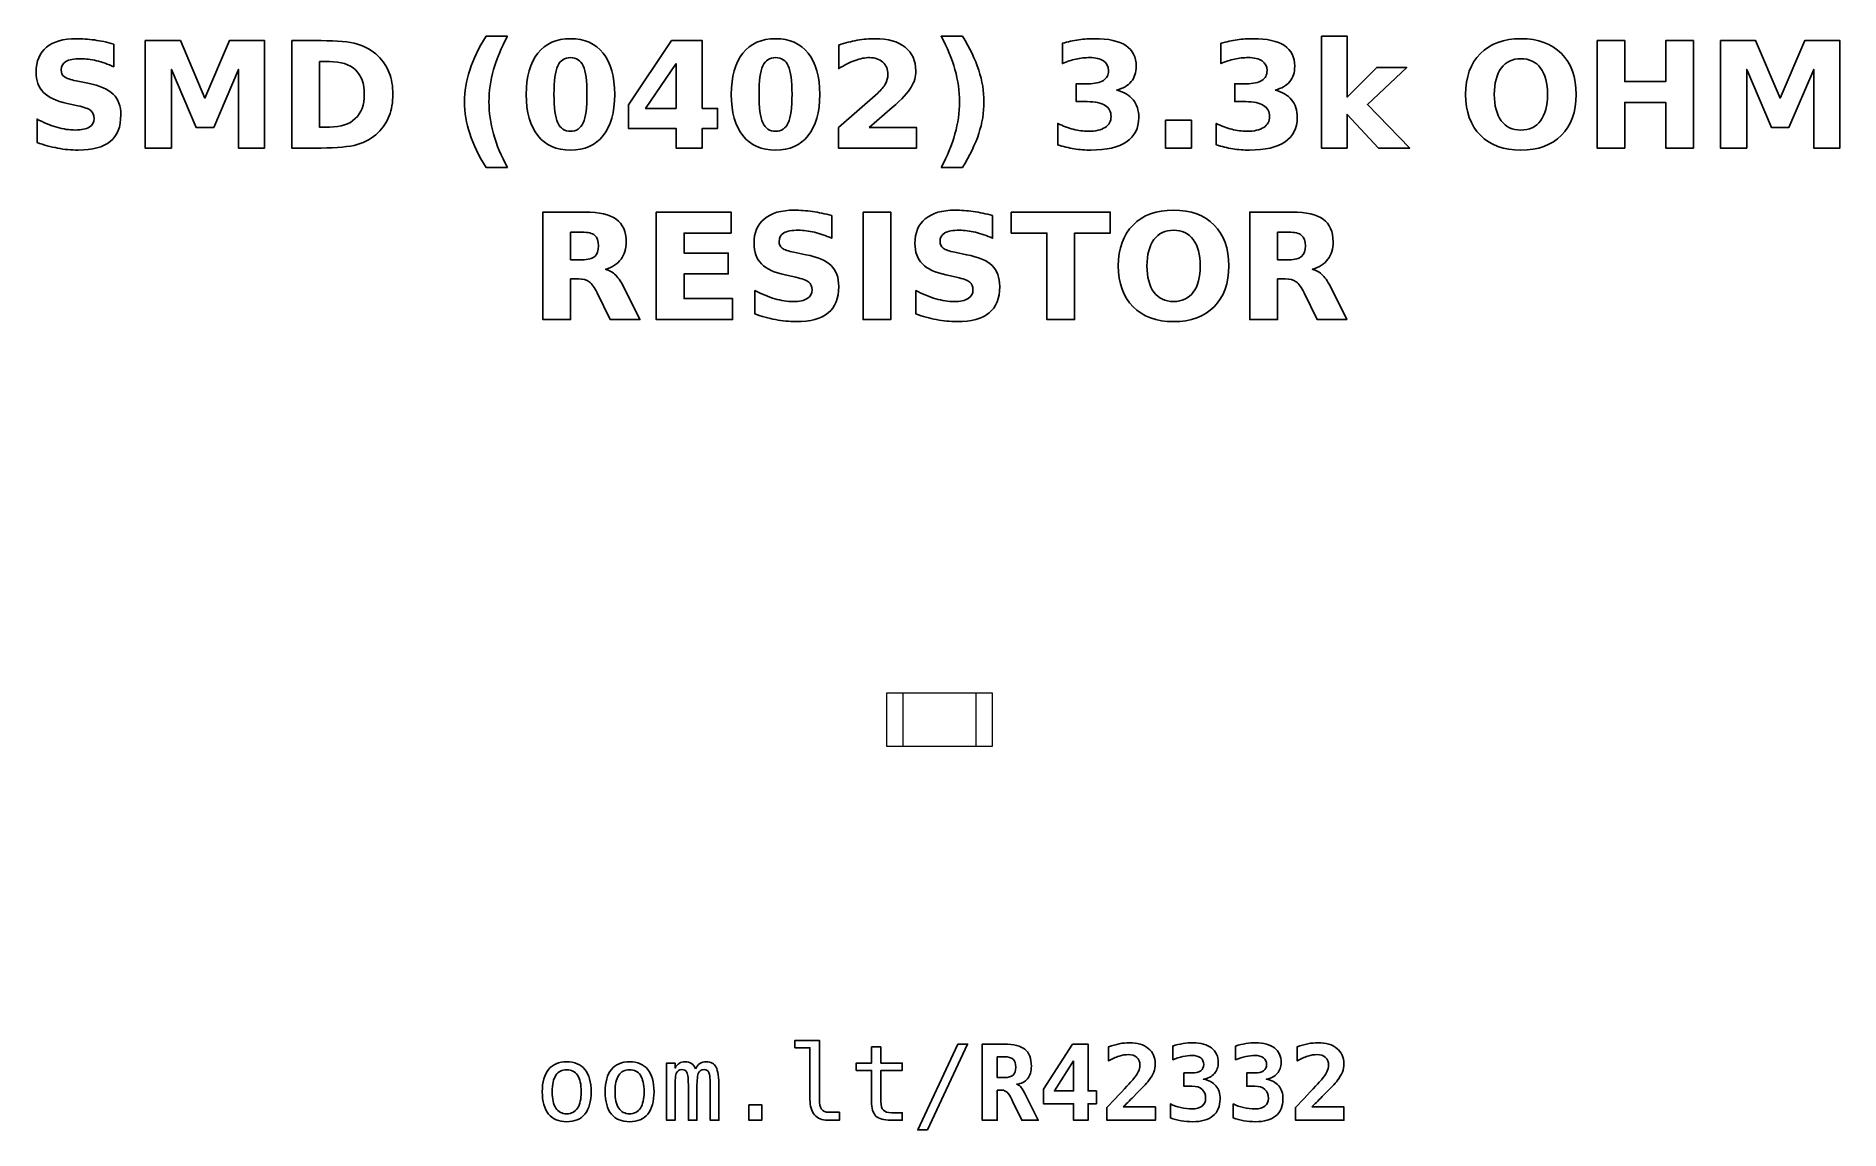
# Model space of a CAD drawing. Header units: centimetres. Extents: x -11.37 to -9.64, y -15.24 to -14.2.
import ezdxf

# ---------------------------------------------------------------- set-up
doc = ezdxf.new("R2010")
doc.units = ezdxf.units.CM
doc.header["$MEASUREMENT"] = 0
doc.layers.add('Layer 1', color=7, linetype='Continuous')

msp = doc.modelspace()

# ---------------------------------------------------------------- linework, layer by layer
at = {"layer": 'Layer 1', "color": 7, "lineweight": 9}
for points in [[(-10.5508, -14.8754), (-10.4492, -14.8754), (-10.4492, -14.8246), (-10.5508, -14.8246), (-10.5508, -14.8754)], [(-10.535, -14.8754), (-10.465, -14.8754), (-10.465, -14.8246), (-10.535, -14.8246), (-10.535, -14.8754)]]:
    msp.add_lwpolyline(points, close=True, dxfattribs=at)
at = {"layer": 'Layer 1', "color": 250}
for points, knots in [([(-11.29076, -14.20284), (-11.29076, -14.20284), (-11.29076, -14.22459), (-11.29076, -14.22459), (-11.29076, -14.22459), (-11.29641, -14.22207), (-11.30193, -14.22017), (-11.30729, -14.21888), (-11.30729, -14.21888), (-11.31268, -14.21758), (-11.31776, -14.21695), (-11.32253, -14.21695), (-11.32253, -14.21695), (-11.32886, -14.21695), (-11.33356, -14.21782), (-11.3366, -14.21956), (-11.3366, -14.21956), (-11.33963, -14.22132), (-11.34114, -14.22403), (-11.34114, -14.2277), (-11.34114, -14.2277), (-11.34114, -14.23045), (-11.34013, -14.23261), (-11.33808, -14.23414), (-11.33808, -14.23414), (-11.33603, -14.23567), (-11.33232, -14.23701), (-11.32693, -14.23811), (-11.32693, -14.23811), (-11.32693, -14.23811), (-11.31564, -14.24037), (-11.31564, -14.24037), (-11.31564, -14.24037), (-11.30419, -14.24268), (-11.29608, -14.24616), (-11.29126, -14.25086), (-11.29126, -14.25086), (-11.28643, -14.25554), (-11.28401, -14.2622), (-11.28401, -14.27083), (-11.28401, -14.27083), (-11.28401, -14.28219), (-11.28737, -14.29063), (-11.2941, -14.29616), (-11.2941, -14.29616), (-11.30083, -14.30168), (-11.3111, -14.30446), (-11.32493, -14.30446), (-11.32493, -14.30446), (-11.33147, -14.30446), (-11.33801, -14.30385), (-11.34457, -14.3026), (-11.34457, -14.3026), (-11.35113, -14.30135), (-11.35772, -14.29952), (-11.36428, -14.2971), (-11.36428, -14.2971), (-11.36428, -14.2971), (-11.36428, -14.27471), (-11.36428, -14.27471), (-11.36428, -14.27471), (-11.35772, -14.27819), (-11.35137, -14.28082), (-11.34523, -14.28259), (-11.34523, -14.28259), (-11.33909, -14.28435), (-11.33319, -14.28524), (-11.3275, -14.28524), (-11.3275, -14.28524), (-11.32171, -14.28524), (-11.31727, -14.28428), (-11.31419, -14.28235), (-11.31419, -14.28235), (-11.3111, -14.28042), (-11.30958, -14.27767), (-11.30958, -14.27407), (-11.30958, -14.27407), (-11.30958, -14.27087), (-11.31061, -14.26838), (-11.3127, -14.26664), (-11.3127, -14.26664), (-11.3148, -14.2649), (-11.31896, -14.26333), (-11.32522, -14.26196), (-11.32522, -14.26196), (-11.32522, -14.26196), (-11.33549, -14.25968), (-11.33549, -14.25968), (-11.33549, -14.25968), (-11.34577, -14.25747), (-11.3533, -14.25397), (-11.35805, -14.24914), (-11.35805, -14.24914), (-11.3628, -14.24432), (-11.36517, -14.23781), (-11.36517, -14.22965), (-11.36517, -14.22965), (-11.36517, -14.21939), (-11.36186, -14.21151), (-11.35525, -14.20601), (-11.35525, -14.20601), (-11.34864, -14.20048), (-11.33914, -14.19773), (-11.32672, -14.19773), (-11.32672, -14.19773), (-11.32108, -14.19773), (-11.31527, -14.19816), (-11.30929, -14.199), (-11.30929, -14.199), (-11.30332, -14.19985), (-11.29714, -14.20112), (-11.29076, -14.20284)], [0, 0, 0, 0, 0.0357143, 0.0357143, 0.0357143, 0.0357143, 0.0714286, 0.0714286, 0.0714286, 0.0714286, 0.1071429, 0.1071429, 0.1071429, 0.1071429, 0.1428571, 0.1428571, 0.1428571, 0.1428571, 0.1785714, 0.1785714, 0.1785714, 0.1785714, 0.2142857, 0.2142857, 0.2142857, 0.2142857, 0.25, 0.25, 0.25, 0.25, 0.2857143, 0.2857143, 0.2857143, 0.2857143, 0.3214286, 0.3214286, 0.3214286, 0.3214286, 0.3571429, 0.3571429, 0.3571429, 0.3571429, 0.3928571, 0.3928571, 0.3928571, 0.3928571, 0.4285714, 0.4285714, 0.4285714, 0.4285714, 0.4642857, 0.4642857, 0.4642857, 0.4642857, 0.5, 0.5, 0.5, 0.5, 0.5357143, 0.5357143, 0.5357143, 0.5357143, 0.5714286, 0.5714286, 0.5714286, 0.5714286, 0.6071429, 0.6071429, 0.6071429, 0.6071429, 0.6428571, 0.6428571, 0.6428571, 0.6428571, 0.6785714, 0.6785714, 0.6785714, 0.6785714, 0.7142857, 0.7142857, 0.7142857, 0.7142857, 0.75, 0.75, 0.75, 0.75, 0.7857143, 0.7857143, 0.7857143, 0.7857143, 0.8214286, 0.8214286, 0.8214286, 0.8214286, 0.8571429, 0.8571429, 0.8571429, 0.8571429, 0.8928571, 0.8928571, 0.8928571, 0.8928571, 0.9285714, 0.9285714, 0.9285714, 0.9285714, 0.9642857, 0.9642857, 0.9642857, 0.9642857, 1, 1, 1, 1]), ([(-10.91381, -14.32106), (-10.91381, -14.32106), (-10.93427, -14.32106), (-10.93427, -14.32106), (-10.93427, -14.32106), (-10.9413, -14.30973), (-10.9465, -14.29893), (-10.94984, -14.2887), (-10.94984, -14.2887), (-10.9532, -14.27849), (-10.95487, -14.26836), (-10.95487, -14.25829), (-10.95487, -14.25829), (-10.95487, -14.24823), (-10.95318, -14.23804), (-10.94982, -14.22774), (-10.94982, -14.22774), (-10.94643, -14.21742), (-10.94126, -14.20665), (-10.93427, -14.19538), (-10.93427, -14.19538), (-10.93427, -14.19538), (-10.91381, -14.19538), (-10.91381, -14.19538), (-10.91381, -14.19538), (-10.91969, -14.20627), (-10.92409, -14.21692), (-10.92703, -14.22732), (-10.92703, -14.22732), (-10.92997, -14.23771), (-10.93145, -14.24799), (-10.93145, -14.25815), (-10.93145, -14.25815), (-10.93145, -14.26831), (-10.92999, -14.27859), (-10.92708, -14.28903), (-10.92708, -14.28903), (-10.92416, -14.29945), (-10.91974, -14.31013), (-10.91381, -14.32106)], [0, 0, 0, 0, 0.1, 0.1, 0.1, 0.1, 0.2, 0.2, 0.2, 0.2, 0.3, 0.3, 0.3, 0.3, 0.4, 0.4, 0.4, 0.4, 0.5, 0.5, 0.5, 0.5, 0.6, 0.6, 0.6, 0.6, 0.7, 0.7, 0.7, 0.7, 0.8, 0.8, 0.8, 0.8, 0.9, 0.9, 0.9, 0.9, 1, 1, 1, 1]), ([(-10.81108, -14.25112), (-10.81108, -14.26817), (-10.81475, -14.28132), (-10.82211, -14.29058), (-10.82211, -14.29058), (-10.82945, -14.29983), (-10.83989, -14.30446), (-10.85339, -14.30446), (-10.85339, -14.30446), (-10.86694, -14.30446), (-10.8774, -14.29983), (-10.88474, -14.29058), (-10.88474, -14.29058), (-10.8921, -14.28132), (-10.89577, -14.26817), (-10.89577, -14.25112), (-10.89577, -14.25112), (-10.89577, -14.23405), (-10.8921, -14.22087), (-10.88474, -14.21161), (-10.88474, -14.21161), (-10.8774, -14.20237), (-10.86694, -14.19773), (-10.85339, -14.19773), (-10.85339, -14.19773), (-10.83989, -14.19773), (-10.82945, -14.20237), (-10.82211, -14.21161), (-10.82211, -14.21161), (-10.81475, -14.22087), (-10.81108, -14.23405), (-10.81108, -14.25112)], [0, 0, 0, 0, 0.125, 0.125, 0.125, 0.125, 0.25, 0.25, 0.25, 0.25, 0.375, 0.375, 0.375, 0.375, 0.5, 0.5, 0.5, 0.5, 0.625, 0.625, 0.625, 0.625, 0.75, 0.75, 0.75, 0.75, 0.875, 0.875, 0.875, 0.875, 1, 1, 1, 1]), ([(-10.6147, -14.25112), (-10.6147, -14.26817), (-10.61837, -14.28132), (-10.62573, -14.29058), (-10.62573, -14.29058), (-10.63307, -14.29983), (-10.64351, -14.30446), (-10.65701, -14.30446), (-10.65701, -14.30446), (-10.67056, -14.30446), (-10.68102, -14.29983), (-10.68836, -14.29058), (-10.68836, -14.29058), (-10.69572, -14.28132), (-10.69939, -14.26817), (-10.69939, -14.25112), (-10.69939, -14.25112), (-10.69939, -14.23405), (-10.69572, -14.22087), (-10.68836, -14.21161), (-10.68836, -14.21161), (-10.68102, -14.20237), (-10.67056, -14.19773), (-10.65701, -14.19773), (-10.65701, -14.19773), (-10.64351, -14.19773), (-10.63307, -14.20237), (-10.62573, -14.21161), (-10.62573, -14.21161), (-10.61837, -14.22087), (-10.6147, -14.23405), (-10.6147, -14.25112)], [0, 0, 0, 0, 0.125, 0.125, 0.125, 0.125, 0.25, 0.25, 0.25, 0.25, 0.375, 0.375, 0.375, 0.375, 0.5, 0.5, 0.5, 0.5, 0.625, 0.625, 0.625, 0.625, 0.75, 0.75, 0.75, 0.75, 0.875, 0.875, 0.875, 0.875, 1, 1, 1, 1]), ([(-10.56729, -14.28296), (-10.56729, -14.28296), (-10.52201, -14.28296), (-10.52201, -14.28296), (-10.52201, -14.28296), (-10.52201, -14.28296), (-10.52201, -14.30246), (-10.52201, -14.30246), (-10.52201, -14.30246), (-10.52201, -14.30246), (-10.59678, -14.30246), (-10.59678, -14.30246), (-10.59678, -14.30246), (-10.59678, -14.30246), (-10.59678, -14.28296), (-10.59678, -14.28296), (-10.59678, -14.28296), (-10.59678, -14.28296), (-10.55922, -14.24983), (-10.55922, -14.24983), (-10.55922, -14.24983), (-10.55586, -14.24679), (-10.55339, -14.24383), (-10.55179, -14.24094), (-10.55179, -14.24094), (-10.55017, -14.23804), (-10.54937, -14.23503), (-10.54937, -14.2319), (-10.54937, -14.2319), (-10.54937, -14.22708), (-10.55099, -14.2232), (-10.55423, -14.22026), (-10.55423, -14.22026), (-10.55746, -14.21732), (-10.56176, -14.21587), (-10.56715, -14.21587), (-10.56715, -14.21587), (-10.57128, -14.21587), (-10.5758, -14.21676), (-10.58072, -14.21852), (-10.58072, -14.21852), (-10.58563, -14.22029), (-10.5909, -14.22292), (-10.5965, -14.2264), (-10.5965, -14.2264), (-10.5965, -14.2264), (-10.5965, -14.2038), (-10.5965, -14.2038), (-10.5965, -14.2038), (-10.59052, -14.20183), (-10.58462, -14.20032), (-10.57879, -14.19929), (-10.57879, -14.19929), (-10.57295, -14.19825), (-10.56724, -14.19773), (-10.56162, -14.19773), (-10.56162, -14.19773), (-10.54932, -14.19773), (-10.53975, -14.20044), (-10.53293, -14.20587), (-10.53293, -14.20587), (-10.52611, -14.21128), (-10.5227, -14.21883), (-10.5227, -14.22854), (-10.5227, -14.22854), (-10.5227, -14.23414), (-10.52415, -14.23936), (-10.52705, -14.24421), (-10.52705, -14.24421), (-10.52994, -14.24905), (-10.53603, -14.25554), (-10.5453, -14.26368), (-10.5453, -14.26368), (-10.5453, -14.26368), (-10.56729, -14.28296), (-10.56729, -14.28296)], [0, 0, 0, 0, 0.0526316, 0.0526316, 0.0526316, 0.0526316, 0.1052632, 0.1052632, 0.1052632, 0.1052632, 0.1578947, 0.1578947, 0.1578947, 0.1578947, 0.2105263, 0.2105263, 0.2105263, 0.2105263, 0.2631579, 0.2631579, 0.2631579, 0.2631579, 0.3157895, 0.3157895, 0.3157895, 0.3157895, 0.3684211, 0.3684211, 0.3684211, 0.3684211, 0.4210526, 0.4210526, 0.4210526, 0.4210526, 0.4736842, 0.4736842, 0.4736842, 0.4736842, 0.5263158, 0.5263158, 0.5263158, 0.5263158, 0.5789474, 0.5789474, 0.5789474, 0.5789474, 0.6315789, 0.6315789, 0.6315789, 0.6315789, 0.6842105, 0.6842105, 0.6842105, 0.6842105, 0.7368421, 0.7368421, 0.7368421, 0.7368421, 0.7894737, 0.7894737, 0.7894737, 0.7894737, 0.8421053, 0.8421053, 0.8421053, 0.8421053, 0.8947368, 0.8947368, 0.8947368, 0.8947368, 0.9473684, 0.9473684, 0.9473684, 0.9473684, 1, 1, 1, 1]), ([(-10.49847, -14.32106), (-10.49259, -14.31013), (-10.48817, -14.29945), (-10.48523, -14.28903), (-10.48523, -14.28903), (-10.48229, -14.27859), (-10.48083, -14.26831), (-10.48083, -14.25815), (-10.48083, -14.25815), (-10.48083, -14.24799), (-10.48229, -14.23771), (-10.48523, -14.22732), (-10.48523, -14.22732), (-10.48817, -14.21692), (-10.49259, -14.20627), (-10.49847, -14.19538), (-10.49847, -14.19538), (-10.49847, -14.19538), (-10.47801, -14.19538), (-10.47801, -14.19538), (-10.47801, -14.19538), (-10.47103, -14.20665), (-10.46585, -14.21742), (-10.46246, -14.22774), (-10.46246, -14.22774), (-10.4591, -14.23804), (-10.45741, -14.24823), (-10.45741, -14.25829), (-10.45741, -14.25829), (-10.45741, -14.26836), (-10.45908, -14.27849), (-10.46244, -14.2887), (-10.46244, -14.2887), (-10.46578, -14.29893), (-10.47098, -14.30973), (-10.47801, -14.32106), (-10.47801, -14.32106), (-10.47801, -14.32106), (-10.49847, -14.32106), (-10.49847, -14.32106)], [0, 0, 0, 0, 0.1, 0.1, 0.1, 0.1, 0.2, 0.2, 0.2, 0.2, 0.3, 0.3, 0.3, 0.3, 0.4, 0.4, 0.4, 0.4, 0.5, 0.5, 0.5, 0.5, 0.6, 0.6, 0.6, 0.6, 0.7, 0.7, 0.7, 0.7, 0.8, 0.8, 0.8, 0.8, 0.9, 0.9, 0.9, 0.9, 1, 1, 1, 1]), ([(-10.33041, -14.24698), (-10.32349, -14.24877), (-10.3182, -14.2519), (-10.3146, -14.25632), (-10.3146, -14.25632), (-10.311, -14.26076), (-10.30919, -14.26638), (-10.30919, -14.27323), (-10.30919, -14.27323), (-10.30919, -14.28343), (-10.3131, -14.29119), (-10.3209, -14.29651), (-10.3209, -14.29651), (-10.32871, -14.3018), (-10.3401, -14.30446), (-10.35508, -14.30446), (-10.35508, -14.30446), (-10.36037, -14.30446), (-10.36566, -14.30404), (-10.37098, -14.30319), (-10.37098, -14.30319), (-10.37627, -14.30234), (-10.38151, -14.30105), (-10.38671, -14.29936), (-10.38671, -14.29936), (-10.38671, -14.29936), (-10.38671, -14.27889), (-10.38671, -14.27889), (-10.38671, -14.27889), (-10.38175, -14.28136), (-10.37683, -14.28325), (-10.37194, -14.28452), (-10.37194, -14.28452), (-10.36705, -14.28576), (-10.36223, -14.2864), (-10.3575, -14.2864), (-10.3575, -14.2864), (-10.35047, -14.2864), (-10.34508, -14.28517), (-10.34134, -14.28275), (-10.34134, -14.28275), (-10.3376, -14.28031), (-10.33572, -14.27683), (-10.33572, -14.27226), (-10.33572, -14.27226), (-10.33572, -14.26758), (-10.33765, -14.26403), (-10.34148, -14.26163), (-10.34148, -14.26163), (-10.34532, -14.25921), (-10.35098, -14.25801), (-10.35846, -14.25801), (-10.35846, -14.25801), (-10.35846, -14.25801), (-10.36907, -14.25801), (-10.36907, -14.25801), (-10.36907, -14.25801), (-10.36907, -14.25801), (-10.36907, -14.24091), (-10.36907, -14.24091), (-10.36907, -14.24091), (-10.36907, -14.24091), (-10.35792, -14.24091), (-10.35792, -14.24091), (-10.35792, -14.24091), (-10.35124, -14.24091), (-10.3463, -14.23988), (-10.34304, -14.23778), (-10.34304, -14.23778), (-10.33977, -14.23569), (-10.33814, -14.23252), (-10.33814, -14.22826), (-10.33814, -14.22826), (-10.33814, -14.22431), (-10.33972, -14.22125), (-10.34289, -14.21911), (-10.34289, -14.21911), (-10.34607, -14.21695), (-10.35054, -14.21587), (-10.35632, -14.21587), (-10.35632, -14.21587), (-10.3606, -14.21587), (-10.36491, -14.21634), (-10.36928, -14.2173), (-10.36928, -14.2173), (-10.37363, -14.21826), (-10.37796, -14.2197), (-10.38229, -14.22158), (-10.38229, -14.22158), (-10.38229, -14.22158), (-10.38229, -14.20215), (-10.38229, -14.20215), (-10.38229, -14.20215), (-10.37704, -14.20067), (-10.37187, -14.19957), (-10.36672, -14.19884), (-10.36672, -14.19884), (-10.36157, -14.19811), (-10.35654, -14.19773), (-10.35157, -14.19773), (-10.35157, -14.19773), (-10.33821, -14.19773), (-10.3282, -14.19992), (-10.32156, -14.20432), (-10.32156, -14.20432), (-10.31493, -14.20869), (-10.31162, -14.2153), (-10.31162, -14.22412), (-10.31162, -14.22412), (-10.31162, -14.23012), (-10.31319, -14.23506), (-10.31637, -14.23889), (-10.31637, -14.23889), (-10.31954, -14.24272), (-10.32422, -14.24543), (-10.33041, -14.24698)], [0, 0, 0, 0, 0.0344828, 0.0344828, 0.0344828, 0.0344828, 0.0689655, 0.0689655, 0.0689655, 0.0689655, 0.1034483, 0.1034483, 0.1034483, 0.1034483, 0.137931, 0.137931, 0.137931, 0.137931, 0.1724138, 0.1724138, 0.1724138, 0.1724138, 0.2068966, 0.2068966, 0.2068966, 0.2068966, 0.2413793, 0.2413793, 0.2413793, 0.2413793, 0.2758621, 0.2758621, 0.2758621, 0.2758621, 0.3103448, 0.3103448, 0.3103448, 0.3103448, 0.3448276, 0.3448276, 0.3448276, 0.3448276, 0.3793103, 0.3793103, 0.3793103, 0.3793103, 0.4137931, 0.4137931, 0.4137931, 0.4137931, 0.4482759, 0.4482759, 0.4482759, 0.4482759, 0.4827586, 0.4827586, 0.4827586, 0.4827586, 0.5172414, 0.5172414, 0.5172414, 0.5172414, 0.5517241, 0.5517241, 0.5517241, 0.5517241, 0.5862069, 0.5862069, 0.5862069, 0.5862069, 0.6206897, 0.6206897, 0.6206897, 0.6206897, 0.6551724, 0.6551724, 0.6551724, 0.6551724, 0.6896552, 0.6896552, 0.6896552, 0.6896552, 0.7241379, 0.7241379, 0.7241379, 0.7241379, 0.7586207, 0.7586207, 0.7586207, 0.7586207, 0.7931034, 0.7931034, 0.7931034, 0.7931034, 0.8275862, 0.8275862, 0.8275862, 0.8275862, 0.862069, 0.862069, 0.862069, 0.862069, 0.8965517, 0.8965517, 0.8965517, 0.8965517, 0.9310345, 0.9310345, 0.9310345, 0.9310345, 0.9655172, 0.9655172, 0.9655172, 0.9655172, 1, 1, 1, 1]), ([(-10.17862, -14.24698), (-10.1717, -14.24877), (-10.16641, -14.2519), (-10.16281, -14.25632), (-10.16281, -14.25632), (-10.15921, -14.26076), (-10.1574, -14.26638), (-10.1574, -14.27323), (-10.1574, -14.27323), (-10.1574, -14.28343), (-10.16131, -14.29119), (-10.16911, -14.29651), (-10.16911, -14.29651), (-10.17692, -14.3018), (-10.18831, -14.30446), (-10.20329, -14.30446), (-10.20329, -14.30446), (-10.20858, -14.30446), (-10.21387, -14.30404), (-10.21919, -14.30319), (-10.21919, -14.30319), (-10.22448, -14.30234), (-10.22972, -14.30105), (-10.23492, -14.29936), (-10.23492, -14.29936), (-10.23492, -14.29936), (-10.23492, -14.27889), (-10.23492, -14.27889), (-10.23492, -14.27889), (-10.22996, -14.28136), (-10.22504, -14.28325), (-10.22015, -14.28452), (-10.22015, -14.28452), (-10.21526, -14.28576), (-10.21044, -14.2864), (-10.20571, -14.2864), (-10.20571, -14.2864), (-10.19868, -14.2864), (-10.19329, -14.28517), (-10.18955, -14.28275), (-10.18955, -14.28275), (-10.18581, -14.28031), (-10.18393, -14.27683), (-10.18393, -14.27226), (-10.18393, -14.27226), (-10.18393, -14.26758), (-10.18586, -14.26403), (-10.18969, -14.26163), (-10.18969, -14.26163), (-10.19353, -14.25921), (-10.19919, -14.25801), (-10.20667, -14.25801), (-10.20667, -14.25801), (-10.20667, -14.25801), (-10.21728, -14.25801), (-10.21728, -14.25801), (-10.21728, -14.25801), (-10.21728, -14.25801), (-10.21728, -14.24091), (-10.21728, -14.24091), (-10.21728, -14.24091), (-10.21728, -14.24091), (-10.20613, -14.24091), (-10.20613, -14.24091), (-10.20613, -14.24091), (-10.19945, -14.24091), (-10.19451, -14.23988), (-10.19125, -14.23778), (-10.19125, -14.23778), (-10.18798, -14.23569), (-10.18635, -14.23252), (-10.18635, -14.22826), (-10.18635, -14.22826), (-10.18635, -14.22431), (-10.18793, -14.22125), (-10.1911, -14.21911), (-10.1911, -14.21911), (-10.19428, -14.21695), (-10.19875, -14.21587), (-10.20453, -14.21587), (-10.20453, -14.21587), (-10.20881, -14.21587), (-10.21312, -14.21634), (-10.21749, -14.2173), (-10.21749, -14.2173), (-10.22184, -14.21826), (-10.22617, -14.2197), (-10.2305, -14.22158), (-10.2305, -14.22158), (-10.2305, -14.22158), (-10.2305, -14.20215), (-10.2305, -14.20215), (-10.2305, -14.20215), (-10.22525, -14.20067), (-10.22008, -14.19957), (-10.21493, -14.19884), (-10.21493, -14.19884), (-10.20978, -14.19811), (-10.20475, -14.19773), (-10.19978, -14.19773), (-10.19978, -14.19773), (-10.18642, -14.19773), (-10.17641, -14.19992), (-10.16977, -14.20432), (-10.16977, -14.20432), (-10.16314, -14.20869), (-10.15983, -14.2153), (-10.15983, -14.22412), (-10.15983, -14.22412), (-10.15983, -14.23012), (-10.1614, -14.23506), (-10.16458, -14.23889), (-10.16458, -14.23889), (-10.16775, -14.24272), (-10.17243, -14.24543), (-10.17862, -14.24698)], [0, 0, 0, 0, 0.0344828, 0.0344828, 0.0344828, 0.0344828, 0.0689655, 0.0689655, 0.0689655, 0.0689655, 0.1034483, 0.1034483, 0.1034483, 0.1034483, 0.137931, 0.137931, 0.137931, 0.137931, 0.1724138, 0.1724138, 0.1724138, 0.1724138, 0.2068966, 0.2068966, 0.2068966, 0.2068966, 0.2413793, 0.2413793, 0.2413793, 0.2413793, 0.2758621, 0.2758621, 0.2758621, 0.2758621, 0.3103448, 0.3103448, 0.3103448, 0.3103448, 0.3448276, 0.3448276, 0.3448276, 0.3448276, 0.3793103, 0.3793103, 0.3793103, 0.3793103, 0.4137931, 0.4137931, 0.4137931, 0.4137931, 0.4482759, 0.4482759, 0.4482759, 0.4482759, 0.4827586, 0.4827586, 0.4827586, 0.4827586, 0.5172414, 0.5172414, 0.5172414, 0.5172414, 0.5517241, 0.5517241, 0.5517241, 0.5517241, 0.5862069, 0.5862069, 0.5862069, 0.5862069, 0.6206897, 0.6206897, 0.6206897, 0.6206897, 0.6551724, 0.6551724, 0.6551724, 0.6551724, 0.6896552, 0.6896552, 0.6896552, 0.6896552, 0.7241379, 0.7241379, 0.7241379, 0.7241379, 0.7586207, 0.7586207, 0.7586207, 0.7586207, 0.7931034, 0.7931034, 0.7931034, 0.7931034, 0.8275862, 0.8275862, 0.8275862, 0.8275862, 0.862069, 0.862069, 0.862069, 0.862069, 0.8965517, 0.8965517, 0.8965517, 0.8965517, 0.9310345, 0.9310345, 0.9310345, 0.9310345, 0.9655172, 0.9655172, 0.9655172, 0.9655172, 1, 1, 1, 1]), ([(-10.13431, -14.19524), (-10.13431, -14.19524), (-10.10964, -14.19524), (-10.10964, -14.19524), (-10.10964, -14.19524), (-10.10964, -14.19524), (-10.10964, -14.25361), (-10.10964, -14.25361), (-10.10964, -14.25361), (-10.10964, -14.25361), (-10.08125, -14.2253), (-10.08125, -14.2253), (-10.08125, -14.2253), (-10.08125, -14.2253), (-10.05258, -14.2253), (-10.05258, -14.2253), (-10.05258, -14.2253), (-10.05258, -14.2253), (-10.09028, -14.26071), (-10.09028, -14.26071), (-10.09028, -14.26071), (-10.09028, -14.26071), (-10.04962, -14.30246), (-10.04962, -14.30246), (-10.04962, -14.30246), (-10.04962, -14.30246), (-10.07953, -14.30246), (-10.07953, -14.30246), (-10.07953, -14.30246), (-10.07953, -14.30246), (-10.10964, -14.27029), (-10.10964, -14.27029), (-10.10964, -14.27029), (-10.10964, -14.27029), (-10.10964, -14.30246), (-10.10964, -14.30246), (-10.10964, -14.30246), (-10.10964, -14.30246), (-10.13431, -14.30246), (-10.13431, -14.30246), (-10.13431, -14.30246), (-10.13431, -14.30246), (-10.13431, -14.19524), (-10.13431, -14.19524)], [0, 0, 0, 0, 0.0909091, 0.0909091, 0.0909091, 0.0909091, 0.1818182, 0.1818182, 0.1818182, 0.1818182, 0.2727273, 0.2727273, 0.2727273, 0.2727273, 0.3636364, 0.3636364, 0.3636364, 0.3636364, 0.4545455, 0.4545455, 0.4545455, 0.4545455, 0.5454545, 0.5454545, 0.5454545, 0.5454545, 0.6363636, 0.6363636, 0.6363636, 0.6363636, 0.7272727, 0.7272727, 0.7272727, 0.7272727, 0.8181818, 0.8181818, 0.8181818, 0.8181818, 0.9090909, 0.9090909, 0.9090909, 0.9090909, 1, 1, 1, 1]), ([(-9.94324, -14.19773), (-9.92671, -14.19773), (-9.91375, -14.20246), (-9.90439, -14.21194), (-9.90439, -14.21194), (-9.89501, -14.22139), (-9.89033, -14.23444), (-9.89033, -14.25112), (-9.89033, -14.25112), (-9.89033, -14.26775), (-9.89501, -14.2808), (-9.90439, -14.29025), (-9.90439, -14.29025), (-9.91375, -14.29973), (-9.92671, -14.30446), (-9.94324, -14.30446), (-9.94324, -14.30446), (-9.95973, -14.30446), (-9.97266, -14.29973), (-9.98207, -14.29025), (-9.98207, -14.29025), (-9.99145, -14.2808), (-9.99616, -14.26775), (-9.99616, -14.25112), (-9.99616, -14.25112), (-9.99616, -14.23444), (-9.99145, -14.22139), (-9.98207, -14.21194), (-9.98207, -14.21194), (-9.97266, -14.20246), (-9.95973, -14.19773), (-9.94324, -14.19773)], [0, 0, 0, 0, 0.125, 0.125, 0.125, 0.125, 0.25, 0.25, 0.25, 0.25, 0.375, 0.375, 0.375, 0.375, 0.5, 0.5, 0.5, 0.5, 0.625, 0.625, 0.625, 0.625, 0.75, 0.75, 0.75, 0.75, 0.875, 0.875, 0.875, 0.875, 1, 1, 1, 1]), ([(-11.26073, -14.19959), (-11.26073, -14.19959), (-11.22698, -14.19959), (-11.22698, -14.19959), (-11.22698, -14.19959), (-11.22698, -14.19959), (-11.20353, -14.25465), (-11.20353, -14.25465), (-11.20353, -14.25465), (-11.20353, -14.25465), (-11.17997, -14.19959), (-11.17997, -14.19959), (-11.17997, -14.19959), (-11.17997, -14.19959), (-11.14629, -14.19959), (-11.14629, -14.19959), (-11.14629, -14.19959), (-11.14629, -14.19959), (-11.14629, -14.30246), (-11.14629, -14.30246), (-11.14629, -14.30246), (-11.14629, -14.30246), (-11.17136, -14.30246), (-11.17136, -14.30246), (-11.17136, -14.30246), (-11.17136, -14.30246), (-11.17136, -14.22722), (-11.17136, -14.22722), (-11.17136, -14.22722), (-11.17136, -14.22722), (-11.19507, -14.28268), (-11.19507, -14.28268), (-11.19507, -14.28268), (-11.19507, -14.28268), (-11.21188, -14.28268), (-11.21188, -14.28268), (-11.21188, -14.28268), (-11.21188, -14.28268), (-11.23559, -14.22722), (-11.23559, -14.22722), (-11.23559, -14.22722), (-11.23559, -14.22722), (-11.23559, -14.30246), (-11.23559, -14.30246), (-11.23559, -14.30246), (-11.23559, -14.30246), (-11.26073, -14.30246), (-11.26073, -14.30246), (-11.26073, -14.30246), (-11.26073, -14.30246), (-11.26073, -14.19959), (-11.26073, -14.19959)], [0, 0, 0, 0, 0.0769231, 0.0769231, 0.0769231, 0.0769231, 0.1538462, 0.1538462, 0.1538462, 0.1538462, 0.2307692, 0.2307692, 0.2307692, 0.2307692, 0.3076923, 0.3076923, 0.3076923, 0.3076923, 0.3846154, 0.3846154, 0.3846154, 0.3846154, 0.4615385, 0.4615385, 0.4615385, 0.4615385, 0.5384615, 0.5384615, 0.5384615, 0.5384615, 0.6153846, 0.6153846, 0.6153846, 0.6153846, 0.6923077, 0.6923077, 0.6923077, 0.6923077, 0.7692308, 0.7692308, 0.7692308, 0.7692308, 0.8461538, 0.8461538, 0.8461538, 0.8461538, 0.9230769, 0.9230769, 0.9230769, 0.9230769, 1, 1, 1, 1]), ([(-11.1203, -14.19959), (-11.1203, -14.19959), (-11.09231, -14.19959), (-11.09231, -14.19959), (-11.09231, -14.19959), (-11.0767, -14.19959), (-11.06508, -14.2007), (-11.05744, -14.20293), (-11.05744, -14.20293), (-11.04979, -14.20516), (-11.04323, -14.20893), (-11.03775, -14.21427), (-11.03775, -14.21427), (-11.03293, -14.2189), (-11.02936, -14.22426), (-11.027, -14.23033), (-11.027, -14.23033), (-11.02468, -14.23637), (-11.0235, -14.24324), (-11.0235, -14.25093), (-11.0235, -14.25093), (-11.0235, -14.25869), (-11.02468, -14.26561), (-11.027, -14.2717), (-11.027, -14.2717), (-11.02936, -14.27779), (-11.03293, -14.28315), (-11.03775, -14.28778), (-11.03775, -14.28778), (-11.04328, -14.29312), (-11.04989, -14.29689), (-11.0576, -14.29912), (-11.0576, -14.29912), (-11.06532, -14.30135), (-11.07689, -14.30246), (-11.09231, -14.30246), (-11.09231, -14.30246), (-11.09231, -14.30246), (-11.1203, -14.30246), (-11.1203, -14.30246), (-11.1203, -14.30246), (-11.1203, -14.30246), (-11.1203, -14.19959), (-11.1203, -14.19959)], [0, 0, 0, 0, 0.0909091, 0.0909091, 0.0909091, 0.0909091, 0.1818182, 0.1818182, 0.1818182, 0.1818182, 0.2727273, 0.2727273, 0.2727273, 0.2727273, 0.3636364, 0.3636364, 0.3636364, 0.3636364, 0.4545455, 0.4545455, 0.4545455, 0.4545455, 0.5454545, 0.5454545, 0.5454545, 0.5454545, 0.6363636, 0.6363636, 0.6363636, 0.6363636, 0.7272727, 0.7272727, 0.7272727, 0.7272727, 0.8181818, 0.8181818, 0.8181818, 0.8181818, 0.9090909, 0.9090909, 0.9090909, 0.9090909, 1, 1, 1, 1]), ([(-10.83761, -14.25093), (-10.83761, -14.23807), (-10.83881, -14.22901), (-10.84123, -14.22374), (-10.84123, -14.22374), (-10.84363, -14.2185), (-10.8477, -14.21587), (-10.85339, -14.21587), (-10.85339, -14.21587), (-10.85908, -14.21587), (-10.86315, -14.2185), (-10.8656, -14.22374), (-10.8656, -14.22374), (-10.86802, -14.22901), (-10.86924, -14.23807), (-10.86924, -14.25093), (-10.86924, -14.25093), (-10.86924, -14.26391), (-10.86802, -14.27309), (-10.8656, -14.2784), (-10.8656, -14.2784), (-10.86315, -14.28374), (-10.85908, -14.2864), (-10.85339, -14.2864), (-10.85339, -14.2864), (-10.84775, -14.2864), (-10.8437, -14.28374), (-10.84125, -14.2784), (-10.84125, -14.2784), (-10.83883, -14.27309), (-10.83761, -14.26391), (-10.83761, -14.25093)], [0, 0, 0, 0, 0.125, 0.125, 0.125, 0.125, 0.25, 0.25, 0.25, 0.25, 0.375, 0.375, 0.375, 0.375, 0.5, 0.5, 0.5, 0.5, 0.625, 0.625, 0.625, 0.625, 0.75, 0.75, 0.75, 0.75, 0.875, 0.875, 0.875, 0.875, 1, 1, 1, 1]), ([(-10.75678, -14.19959), (-10.75678, -14.19959), (-10.72728, -14.19959), (-10.72728, -14.19959), (-10.72728, -14.19959), (-10.72728, -14.19959), (-10.72728, -14.2645), (-10.72728, -14.2645), (-10.72728, -14.2645), (-10.72728, -14.2645), (-10.71261, -14.2645), (-10.71261, -14.2645), (-10.71261, -14.2645), (-10.71261, -14.2645), (-10.71261, -14.28372), (-10.71261, -14.28372), (-10.71261, -14.28372), (-10.71261, -14.28372), (-10.72728, -14.28372), (-10.72728, -14.28372), (-10.72728, -14.28372), (-10.72728, -14.28372), (-10.72728, -14.30246), (-10.72728, -14.30246), (-10.72728, -14.30246), (-10.72728, -14.30246), (-10.75235, -14.30246), (-10.75235, -14.30246), (-10.75235, -14.30246), (-10.75235, -14.30246), (-10.75235, -14.28372), (-10.75235, -14.28372), (-10.75235, -14.28372), (-10.75235, -14.28372), (-10.79798, -14.28372), (-10.79798, -14.28372), (-10.79798, -14.28372), (-10.79798, -14.28372), (-10.79798, -14.26097), (-10.79798, -14.26097), (-10.79798, -14.26097), (-10.79798, -14.26097), (-10.75678, -14.19959), (-10.75678, -14.19959)], [0, 0, 0, 0, 0.0909091, 0.0909091, 0.0909091, 0.0909091, 0.1818182, 0.1818182, 0.1818182, 0.1818182, 0.2727273, 0.2727273, 0.2727273, 0.2727273, 0.3636364, 0.3636364, 0.3636364, 0.3636364, 0.4545455, 0.4545455, 0.4545455, 0.4545455, 0.5454545, 0.5454545, 0.5454545, 0.5454545, 0.6363636, 0.6363636, 0.6363636, 0.6363636, 0.7272727, 0.7272727, 0.7272727, 0.7272727, 0.8181818, 0.8181818, 0.8181818, 0.8181818, 0.9090909, 0.9090909, 0.9090909, 0.9090909, 1, 1, 1, 1]), ([(-10.64123, -14.25093), (-10.64123, -14.23807), (-10.64243, -14.22901), (-10.64485, -14.22374), (-10.64485, -14.22374), (-10.64725, -14.2185), (-10.65132, -14.21587), (-10.65701, -14.21587), (-10.65701, -14.21587), (-10.6627, -14.21587), (-10.66677, -14.2185), (-10.66922, -14.22374), (-10.66922, -14.22374), (-10.67164, -14.22901), (-10.67286, -14.23807), (-10.67286, -14.25093), (-10.67286, -14.25093), (-10.67286, -14.26391), (-10.67164, -14.27309), (-10.66922, -14.2784), (-10.66922, -14.2784), (-10.66677, -14.28374), (-10.6627, -14.2864), (-10.65701, -14.2864), (-10.65701, -14.2864), (-10.65137, -14.2864), (-10.64732, -14.28374), (-10.64487, -14.2784), (-10.64487, -14.2784), (-10.64245, -14.27309), (-10.64123, -14.26391), (-10.64123, -14.25093)], [0, 0, 0, 0, 0.125, 0.125, 0.125, 0.125, 0.25, 0.25, 0.25, 0.25, 0.375, 0.375, 0.375, 0.375, 0.5, 0.5, 0.5, 0.5, 0.625, 0.625, 0.625, 0.625, 0.75, 0.75, 0.75, 0.75, 0.875, 0.875, 0.875, 0.875, 1, 1, 1, 1]), ([(-9.87026, -14.19959), (-9.87026, -14.19959), (-9.84373, -14.19959), (-9.84373, -14.19959), (-9.84373, -14.19959), (-9.84373, -14.19959), (-9.84373, -14.2388), (-9.84373, -14.2388), (-9.84373, -14.2388), (-9.84373, -14.2388), (-9.8046, -14.2388), (-9.8046, -14.2388), (-9.8046, -14.2388), (-9.8046, -14.2388), (-9.8046, -14.19959), (-9.8046, -14.19959), (-9.8046, -14.19959), (-9.8046, -14.19959), (-9.77807, -14.19959), (-9.77807, -14.19959), (-9.77807, -14.19959), (-9.77807, -14.19959), (-9.77807, -14.30246), (-9.77807, -14.30246), (-9.77807, -14.30246), (-9.77807, -14.30246), (-9.8046, -14.30246), (-9.8046, -14.30246), (-9.8046, -14.30246), (-9.8046, -14.30246), (-9.8046, -14.25886), (-9.8046, -14.25886), (-9.8046, -14.25886), (-9.8046, -14.25886), (-9.84373, -14.25886), (-9.84373, -14.25886), (-9.84373, -14.25886), (-9.84373, -14.25886), (-9.84373, -14.30246), (-9.84373, -14.30246), (-9.84373, -14.30246), (-9.84373, -14.30246), (-9.87026, -14.30246), (-9.87026, -14.30246), (-9.87026, -14.30246), (-9.87026, -14.30246), (-9.87026, -14.19959), (-9.87026, -14.19959)], [0, 0, 0, 0, 0.0833333, 0.0833333, 0.0833333, 0.0833333, 0.1666667, 0.1666667, 0.1666667, 0.1666667, 0.25, 0.25, 0.25, 0.25, 0.3333333, 0.3333333, 0.3333333, 0.3333333, 0.4166667, 0.4166667, 0.4166667, 0.4166667, 0.5, 0.5, 0.5, 0.5, 0.5833333, 0.5833333, 0.5833333, 0.5833333, 0.6666667, 0.6666667, 0.6666667, 0.6666667, 0.75, 0.75, 0.75, 0.75, 0.8333333, 0.8333333, 0.8333333, 0.8333333, 0.9166667, 0.9166667, 0.9166667, 0.9166667, 1, 1, 1, 1]), ([(-9.75217, -14.19959), (-9.75217, -14.19959), (-9.71842, -14.19959), (-9.71842, -14.19959), (-9.71842, -14.19959), (-9.71842, -14.19959), (-9.69497, -14.25465), (-9.69497, -14.25465), (-9.69497, -14.25465), (-9.69497, -14.25465), (-9.67141, -14.19959), (-9.67141, -14.19959), (-9.67141, -14.19959), (-9.67141, -14.19959), (-9.63773, -14.19959), (-9.63773, -14.19959), (-9.63773, -14.19959), (-9.63773, -14.19959), (-9.63773, -14.30246), (-9.63773, -14.30246), (-9.63773, -14.30246), (-9.63773, -14.30246), (-9.6628, -14.30246), (-9.6628, -14.30246), (-9.6628, -14.30246), (-9.6628, -14.30246), (-9.6628, -14.22722), (-9.6628, -14.22722), (-9.6628, -14.22722), (-9.6628, -14.22722), (-9.68651, -14.28268), (-9.68651, -14.28268), (-9.68651, -14.28268), (-9.68651, -14.28268), (-9.70332, -14.28268), (-9.70332, -14.28268), (-9.70332, -14.28268), (-9.70332, -14.28268), (-9.72703, -14.22722), (-9.72703, -14.22722), (-9.72703, -14.22722), (-9.72703, -14.22722), (-9.72703, -14.30246), (-9.72703, -14.30246), (-9.72703, -14.30246), (-9.72703, -14.30246), (-9.75217, -14.30246), (-9.75217, -14.30246), (-9.75217, -14.30246), (-9.75217, -14.30246), (-9.75217, -14.19959), (-9.75217, -14.19959)], [0, 0, 0, 0, 0.0769231, 0.0769231, 0.0769231, 0.0769231, 0.1538462, 0.1538462, 0.1538462, 0.1538462, 0.2307692, 0.2307692, 0.2307692, 0.2307692, 0.3076923, 0.3076923, 0.3076923, 0.3076923, 0.3846154, 0.3846154, 0.3846154, 0.3846154, 0.4615385, 0.4615385, 0.4615385, 0.4615385, 0.5384615, 0.5384615, 0.5384615, 0.5384615, 0.6153846, 0.6153846, 0.6153846, 0.6153846, 0.6923077, 0.6923077, 0.6923077, 0.6923077, 0.7692308, 0.7692308, 0.7692308, 0.7692308, 0.8461538, 0.8461538, 0.8461538, 0.8461538, 0.9230769, 0.9230769, 0.9230769, 0.9230769, 1, 1, 1, 1]), ([(-11.09377, -14.21965), (-11.09377, -14.21965), (-11.09377, -14.2824), (-11.09377, -14.2824), (-11.09377, -14.2824), (-11.09377, -14.2824), (-11.08427, -14.2824), (-11.08427, -14.2824), (-11.08427, -14.2824), (-11.07343, -14.2824), (-11.06515, -14.27972), (-11.05944, -14.27433), (-11.05944, -14.27433), (-11.05372, -14.26897), (-11.05085, -14.26116), (-11.05085, -14.25093), (-11.05085, -14.25093), (-11.05085, -14.24072), (-11.0537, -14.23296), (-11.05939, -14.22765), (-11.05939, -14.22765), (-11.06508, -14.22231), (-11.07338, -14.21965), (-11.08427, -14.21965), (-11.08427, -14.21965), (-11.08427, -14.21965), (-11.09377, -14.21965), (-11.09377, -14.21965)], [0, 0, 0, 0, 0.1428571, 0.1428571, 0.1428571, 0.1428571, 0.2857143, 0.2857143, 0.2857143, 0.2857143, 0.4285714, 0.4285714, 0.4285714, 0.4285714, 0.5714286, 0.5714286, 0.5714286, 0.5714286, 0.7142857, 0.7142857, 0.7142857, 0.7142857, 0.8571429, 0.8571429, 0.8571429, 0.8571429, 1, 1, 1, 1]), ([(-10.75235, -14.22144), (-10.75235, -14.22144), (-10.78145, -14.2645), (-10.78145, -14.2645), (-10.78145, -14.2645), (-10.78145, -14.2645), (-10.75235, -14.2645), (-10.75235, -14.2645), (-10.75235, -14.2645), (-10.75235, -14.2645), (-10.75235, -14.22144), (-10.75235, -14.22144)], [0, 0, 0, 0, 0.3333333, 0.3333333, 0.3333333, 0.3333333, 0.6666667, 0.6666667, 0.6666667, 0.6666667, 1, 1, 1, 1]), ([(-9.94324, -14.21695), (-9.95133, -14.21695), (-9.95759, -14.21993), (-9.96206, -14.22591), (-9.96206, -14.22591), (-9.9665, -14.23188), (-9.96874, -14.24028), (-9.96874, -14.25112), (-9.96874, -14.25112), (-9.96874, -14.26194), (-9.9665, -14.27031), (-9.96206, -14.27628), (-9.96206, -14.27628), (-9.95759, -14.28226), (-9.95133, -14.28524), (-9.94324, -14.28524), (-9.94324, -14.28524), (-9.9351, -14.28524), (-9.92883, -14.28226), (-9.92436, -14.27628), (-9.92436, -14.27628), (-9.91991, -14.27031), (-9.91768, -14.26194), (-9.91768, -14.25112), (-9.91768, -14.25112), (-9.91768, -14.24028), (-9.91991, -14.23188), (-9.92436, -14.22591), (-9.92436, -14.22591), (-9.92883, -14.21993), (-9.9351, -14.21695), (-9.94324, -14.21695)], [0, 0, 0, 0, 0.125, 0.125, 0.125, 0.125, 0.25, 0.25, 0.25, 0.25, 0.375, 0.375, 0.375, 0.375, 0.5, 0.5, 0.5, 0.5, 0.625, 0.625, 0.625, 0.625, 0.75, 0.75, 0.75, 0.75, 0.875, 0.875, 0.875, 0.875, 1, 1, 1, 1]), ([(-10.28356, -14.27579), (-10.28356, -14.27579), (-10.25874, -14.27579), (-10.25874, -14.27579), (-10.25874, -14.27579), (-10.25874, -14.27579), (-10.25874, -14.30246), (-10.25874, -14.30246), (-10.25874, -14.30246), (-10.25874, -14.30246), (-10.28356, -14.30246), (-10.28356, -14.30246), (-10.28356, -14.30246), (-10.28356, -14.30246), (-10.28356, -14.27579), (-10.28356, -14.27579)], [0, 0, 0, 0, 0.25, 0.25, 0.25, 0.25, 0.5, 0.5, 0.5, 0.5, 0.75, 0.75, 0.75, 0.75, 1, 1, 1, 1]), ([(-10.85334, -14.42779), (-10.85334, -14.42779), (-10.85334, -14.46671), (-10.85334, -14.46671), (-10.85334, -14.46671), (-10.85334, -14.46671), (-10.87987, -14.46671), (-10.87987, -14.46671), (-10.87987, -14.46671), (-10.87987, -14.46671), (-10.87987, -14.36384), (-10.87987, -14.36384), (-10.87987, -14.36384), (-10.87987, -14.36384), (-10.83935, -14.36384), (-10.83935, -14.36384), (-10.83935, -14.36384), (-10.8258, -14.36384), (-10.81585, -14.36612), (-10.80955, -14.37066), (-10.80955, -14.37066), (-10.80323, -14.3752), (-10.80007, -14.3824), (-10.80007, -14.39223), (-10.80007, -14.39223), (-10.80007, -14.39902), (-10.80172, -14.40462), (-10.80499, -14.40897), (-10.80499, -14.40897), (-10.80828, -14.41335), (-10.81324, -14.41657), (-10.81985, -14.41862), (-10.81985, -14.41862), (-10.81623, -14.41946), (-10.81296, -14.42132), (-10.81009, -14.42424), (-10.81009, -14.42424), (-10.80722, -14.42715), (-10.80433, -14.43157), (-10.80139, -14.4375), (-10.80139, -14.4375), (-10.80139, -14.4375), (-10.78697, -14.46671), (-10.78697, -14.46671), (-10.78697, -14.46671), (-10.78697, -14.46671), (-10.81524, -14.46671), (-10.81524, -14.46671), (-10.81524, -14.46671), (-10.81524, -14.46671), (-10.82778, -14.44115), (-10.82778, -14.44115), (-10.82778, -14.44115), (-10.83029, -14.43602), (-10.83286, -14.43249), (-10.83547, -14.43061), (-10.83547, -14.43061), (-10.83806, -14.42873), (-10.84151, -14.42779), (-10.84584, -14.42779), (-10.84584, -14.42779), (-10.84584, -14.42779), (-10.85334, -14.42779), (-10.85334, -14.42779)], [0, 0, 0, 0, 0.0625, 0.0625, 0.0625, 0.0625, 0.125, 0.125, 0.125, 0.125, 0.1875, 0.1875, 0.1875, 0.1875, 0.25, 0.25, 0.25, 0.25, 0.3125, 0.3125, 0.3125, 0.3125, 0.375, 0.375, 0.375, 0.375, 0.4375, 0.4375, 0.4375, 0.4375, 0.5, 0.5, 0.5, 0.5, 0.5625, 0.5625, 0.5625, 0.5625, 0.625, 0.625, 0.625, 0.625, 0.6875, 0.6875, 0.6875, 0.6875, 0.75, 0.75, 0.75, 0.75, 0.8125, 0.8125, 0.8125, 0.8125, 0.875, 0.875, 0.875, 0.875, 0.9375, 0.9375, 0.9375, 0.9375, 1, 1, 1, 1]), ([(-10.77122, -14.36384), (-10.77122, -14.36384), (-10.69963, -14.36384), (-10.69963, -14.36384), (-10.69963, -14.36384), (-10.69963, -14.36384), (-10.69963, -14.3839), (-10.69963, -14.3839), (-10.69963, -14.3839), (-10.69963, -14.3839), (-10.74469, -14.3839), (-10.74469, -14.3839), (-10.74469, -14.3839), (-10.74469, -14.3839), (-10.74469, -14.40305), (-10.74469, -14.40305), (-10.74469, -14.40305), (-10.74469, -14.40305), (-10.70234, -14.40305), (-10.70234, -14.40305), (-10.70234, -14.40305), (-10.70234, -14.40305), (-10.70234, -14.42311), (-10.70234, -14.42311), (-10.70234, -14.42311), (-10.70234, -14.42311), (-10.74469, -14.42311), (-10.74469, -14.42311), (-10.74469, -14.42311), (-10.74469, -14.42311), (-10.74469, -14.44665), (-10.74469, -14.44665), (-10.74469, -14.44665), (-10.74469, -14.44665), (-10.69813, -14.44665), (-10.69813, -14.44665), (-10.69813, -14.44665), (-10.69813, -14.44665), (-10.69813, -14.46671), (-10.69813, -14.46671), (-10.69813, -14.46671), (-10.69813, -14.46671), (-10.77122, -14.46671), (-10.77122, -14.46671), (-10.77122, -14.46671), (-10.77122, -14.46671), (-10.77122, -14.36384), (-10.77122, -14.36384)], [0, 0, 0, 0, 0.0833333, 0.0833333, 0.0833333, 0.0833333, 0.1666667, 0.1666667, 0.1666667, 0.1666667, 0.25, 0.25, 0.25, 0.25, 0.3333333, 0.3333333, 0.3333333, 0.3333333, 0.4166667, 0.4166667, 0.4166667, 0.4166667, 0.5, 0.5, 0.5, 0.5, 0.5833333, 0.5833333, 0.5833333, 0.5833333, 0.6666667, 0.6666667, 0.6666667, 0.6666667, 0.75, 0.75, 0.75, 0.75, 0.8333333, 0.8333333, 0.8333333, 0.8333333, 0.9166667, 0.9166667, 0.9166667, 0.9166667, 1, 1, 1, 1]), ([(-10.60323, -14.36709), (-10.60323, -14.36709), (-10.60323, -14.38884), (-10.60323, -14.38884), (-10.60323, -14.38884), (-10.60888, -14.38632), (-10.6144, -14.38442), (-10.61976, -14.38313), (-10.61976, -14.38313), (-10.62515, -14.38183), (-10.63023, -14.3812), (-10.635, -14.3812), (-10.635, -14.3812), (-10.64133, -14.3812), (-10.64603, -14.38207), (-10.64907, -14.38381), (-10.64907, -14.38381), (-10.6521, -14.38557), (-10.65361, -14.38828), (-10.65361, -14.39195), (-10.65361, -14.39195), (-10.65361, -14.3947), (-10.6526, -14.39686), (-10.65055, -14.39839), (-10.65055, -14.39839), (-10.6485, -14.39992), (-10.64479, -14.40126), (-10.6394, -14.40236), (-10.6394, -14.40236), (-10.6394, -14.40236), (-10.62811, -14.40462), (-10.62811, -14.40462), (-10.62811, -14.40462), (-10.61666, -14.40693), (-10.60855, -14.41041), (-10.60373, -14.41511), (-10.60373, -14.41511), (-10.5989, -14.41979), (-10.59648, -14.42645), (-10.59648, -14.43508), (-10.59648, -14.43508), (-10.59648, -14.44644), (-10.59984, -14.45488), (-10.60657, -14.46041), (-10.60657, -14.46041), (-10.6133, -14.46593), (-10.62357, -14.46871), (-10.6374, -14.46871), (-10.6374, -14.46871), (-10.64394, -14.46871), (-10.65048, -14.4681), (-10.65704, -14.46685), (-10.65704, -14.46685), (-10.6636, -14.4656), (-10.67019, -14.46377), (-10.67675, -14.46135), (-10.67675, -14.46135), (-10.67675, -14.46135), (-10.67675, -14.43896), (-10.67675, -14.43896), (-10.67675, -14.43896), (-10.67019, -14.44244), (-10.66384, -14.44507), (-10.6577, -14.44684), (-10.6577, -14.44684), (-10.65156, -14.4486), (-10.64566, -14.44949), (-10.63997, -14.44949), (-10.63997, -14.44949), (-10.63418, -14.44949), (-10.62974, -14.44853), (-10.62666, -14.4466), (-10.62666, -14.4466), (-10.62357, -14.44467), (-10.62205, -14.44192), (-10.62205, -14.43832), (-10.62205, -14.43832), (-10.62205, -14.43512), (-10.62308, -14.43263), (-10.62517, -14.43089), (-10.62517, -14.43089), (-10.62727, -14.42915), (-10.63143, -14.42758), (-10.63769, -14.42621), (-10.63769, -14.42621), (-10.63769, -14.42621), (-10.64796, -14.42393), (-10.64796, -14.42393), (-10.64796, -14.42393), (-10.65824, -14.42172), (-10.66577, -14.41822), (-10.67052, -14.41339), (-10.67052, -14.41339), (-10.67527, -14.40857), (-10.67764, -14.40206), (-10.67764, -14.3939), (-10.67764, -14.3939), (-10.67764, -14.38364), (-10.67433, -14.37576), (-10.66772, -14.37026), (-10.66772, -14.37026), (-10.66111, -14.36473), (-10.65161, -14.36198), (-10.63919, -14.36198), (-10.63919, -14.36198), (-10.63355, -14.36198), (-10.62774, -14.36241), (-10.62176, -14.36325), (-10.62176, -14.36325), (-10.61579, -14.3641), (-10.60961, -14.36537), (-10.60323, -14.36709)], [0, 0, 0, 0, 0.0357143, 0.0357143, 0.0357143, 0.0357143, 0.0714286, 0.0714286, 0.0714286, 0.0714286, 0.1071429, 0.1071429, 0.1071429, 0.1071429, 0.1428571, 0.1428571, 0.1428571, 0.1428571, 0.1785714, 0.1785714, 0.1785714, 0.1785714, 0.2142857, 0.2142857, 0.2142857, 0.2142857, 0.25, 0.25, 0.25, 0.25, 0.2857143, 0.2857143, 0.2857143, 0.2857143, 0.3214286, 0.3214286, 0.3214286, 0.3214286, 0.3571429, 0.3571429, 0.3571429, 0.3571429, 0.3928571, 0.3928571, 0.3928571, 0.3928571, 0.4285714, 0.4285714, 0.4285714, 0.4285714, 0.4642857, 0.4642857, 0.4642857, 0.4642857, 0.5, 0.5, 0.5, 0.5, 0.5357143, 0.5357143, 0.5357143, 0.5357143, 0.5714286, 0.5714286, 0.5714286, 0.5714286, 0.6071429, 0.6071429, 0.6071429, 0.6071429, 0.6428571, 0.6428571, 0.6428571, 0.6428571, 0.6785714, 0.6785714, 0.6785714, 0.6785714, 0.7142857, 0.7142857, 0.7142857, 0.7142857, 0.75, 0.75, 0.75, 0.75, 0.7857143, 0.7857143, 0.7857143, 0.7857143, 0.8214286, 0.8214286, 0.8214286, 0.8214286, 0.8571429, 0.8571429, 0.8571429, 0.8571429, 0.8928571, 0.8928571, 0.8928571, 0.8928571, 0.9285714, 0.9285714, 0.9285714, 0.9285714, 0.9642857, 0.9642857, 0.9642857, 0.9642857, 1, 1, 1, 1]), ([(-10.5732, -14.36384), (-10.5732, -14.36384), (-10.54667, -14.36384), (-10.54667, -14.36384), (-10.54667, -14.36384), (-10.54667, -14.36384), (-10.54667, -14.46671), (-10.54667, -14.46671), (-10.54667, -14.46671), (-10.54667, -14.46671), (-10.5732, -14.46671), (-10.5732, -14.46671), (-10.5732, -14.46671), (-10.5732, -14.46671), (-10.5732, -14.36384), (-10.5732, -14.36384)], [0, 0, 0, 0, 0.25, 0.25, 0.25, 0.25, 0.5, 0.5, 0.5, 0.5, 0.75, 0.75, 0.75, 0.75, 1, 1, 1, 1]), ([(-10.44912, -14.36709), (-10.44912, -14.36709), (-10.44912, -14.38884), (-10.44912, -14.38884), (-10.44912, -14.38884), (-10.45477, -14.38632), (-10.46029, -14.38442), (-10.46565, -14.38313), (-10.46565, -14.38313), (-10.47104, -14.38183), (-10.47612, -14.3812), (-10.48089, -14.3812), (-10.48089, -14.3812), (-10.48722, -14.3812), (-10.49192, -14.38207), (-10.49496, -14.38381), (-10.49496, -14.38381), (-10.49799, -14.38557), (-10.4995, -14.38828), (-10.4995, -14.39195), (-10.4995, -14.39195), (-10.4995, -14.3947), (-10.49849, -14.39686), (-10.49644, -14.39839), (-10.49644, -14.39839), (-10.49439, -14.39992), (-10.49068, -14.40126), (-10.48529, -14.40236), (-10.48529, -14.40236), (-10.48529, -14.40236), (-10.474, -14.40462), (-10.474, -14.40462), (-10.474, -14.40462), (-10.46255, -14.40693), (-10.45444, -14.41041), (-10.44962, -14.41511), (-10.44962, -14.41511), (-10.44479, -14.41979), (-10.44237, -14.42645), (-10.44237, -14.43508), (-10.44237, -14.43508), (-10.44237, -14.44644), (-10.44573, -14.45488), (-10.45246, -14.46041), (-10.45246, -14.46041), (-10.45919, -14.46593), (-10.46946, -14.46871), (-10.48329, -14.46871), (-10.48329, -14.46871), (-10.48983, -14.46871), (-10.49637, -14.4681), (-10.50293, -14.46685), (-10.50293, -14.46685), (-10.50949, -14.4656), (-10.51608, -14.46377), (-10.52264, -14.46135), (-10.52264, -14.46135), (-10.52264, -14.46135), (-10.52264, -14.43896), (-10.52264, -14.43896), (-10.52264, -14.43896), (-10.51608, -14.44244), (-10.50973, -14.44507), (-10.50359, -14.44684), (-10.50359, -14.44684), (-10.49745, -14.4486), (-10.49155, -14.44949), (-10.48586, -14.44949), (-10.48586, -14.44949), (-10.48007, -14.44949), (-10.47563, -14.44853), (-10.47255, -14.4466), (-10.47255, -14.4466), (-10.46946, -14.44467), (-10.46794, -14.44192), (-10.46794, -14.43832), (-10.46794, -14.43832), (-10.46794, -14.43512), (-10.46897, -14.43263), (-10.47106, -14.43089), (-10.47106, -14.43089), (-10.47316, -14.42915), (-10.47732, -14.42758), (-10.48358, -14.42621), (-10.48358, -14.42621), (-10.48358, -14.42621), (-10.49385, -14.42393), (-10.49385, -14.42393), (-10.49385, -14.42393), (-10.50413, -14.42172), (-10.51166, -14.41822), (-10.51641, -14.41339), (-10.51641, -14.41339), (-10.52116, -14.40857), (-10.52353, -14.40206), (-10.52353, -14.3939), (-10.52353, -14.3939), (-10.52353, -14.38364), (-10.52022, -14.37576), (-10.51361, -14.37026), (-10.51361, -14.37026), (-10.507, -14.36473), (-10.4975, -14.36198), (-10.48508, -14.36198), (-10.48508, -14.36198), (-10.47944, -14.36198), (-10.47363, -14.36241), (-10.46765, -14.36325), (-10.46765, -14.36325), (-10.46168, -14.3641), (-10.4555, -14.36537), (-10.44912, -14.36709)], [0, 0, 0, 0, 0.0357143, 0.0357143, 0.0357143, 0.0357143, 0.0714286, 0.0714286, 0.0714286, 0.0714286, 0.1071429, 0.1071429, 0.1071429, 0.1071429, 0.1428571, 0.1428571, 0.1428571, 0.1428571, 0.1785714, 0.1785714, 0.1785714, 0.1785714, 0.2142857, 0.2142857, 0.2142857, 0.2142857, 0.25, 0.25, 0.25, 0.25, 0.2857143, 0.2857143, 0.2857143, 0.2857143, 0.3214286, 0.3214286, 0.3214286, 0.3214286, 0.3571429, 0.3571429, 0.3571429, 0.3571429, 0.3928571, 0.3928571, 0.3928571, 0.3928571, 0.4285714, 0.4285714, 0.4285714, 0.4285714, 0.4642857, 0.4642857, 0.4642857, 0.4642857, 0.5, 0.5, 0.5, 0.5, 0.5357143, 0.5357143, 0.5357143, 0.5357143, 0.5714286, 0.5714286, 0.5714286, 0.5714286, 0.6071429, 0.6071429, 0.6071429, 0.6071429, 0.6428571, 0.6428571, 0.6428571, 0.6428571, 0.6785714, 0.6785714, 0.6785714, 0.6785714, 0.7142857, 0.7142857, 0.7142857, 0.7142857, 0.75, 0.75, 0.75, 0.75, 0.7857143, 0.7857143, 0.7857143, 0.7857143, 0.8214286, 0.8214286, 0.8214286, 0.8214286, 0.8571429, 0.8571429, 0.8571429, 0.8571429, 0.8928571, 0.8928571, 0.8928571, 0.8928571, 0.9285714, 0.9285714, 0.9285714, 0.9285714, 0.9642857, 0.9642857, 0.9642857, 0.9642857, 1, 1, 1, 1]), ([(-10.43137, -14.36384), (-10.43137, -14.36384), (-10.33657, -14.36384), (-10.33657, -14.36384), (-10.33657, -14.36384), (-10.33657, -14.36384), (-10.33657, -14.3839), (-10.33657, -14.3839), (-10.33657, -14.3839), (-10.33657, -14.3839), (-10.37067, -14.3839), (-10.37067, -14.3839), (-10.37067, -14.3839), (-10.37067, -14.3839), (-10.37067, -14.46671), (-10.37067, -14.46671), (-10.37067, -14.46671), (-10.37067, -14.46671), (-10.3972, -14.46671), (-10.3972, -14.46671), (-10.3972, -14.46671), (-10.3972, -14.46671), (-10.3972, -14.3839), (-10.3972, -14.3839), (-10.3972, -14.3839), (-10.3972, -14.3839), (-10.43137, -14.3839), (-10.43137, -14.3839), (-10.43137, -14.3839), (-10.43137, -14.3839), (-10.43137, -14.36384), (-10.43137, -14.36384)], [0, 0, 0, 0, 0.125, 0.125, 0.125, 0.125, 0.25, 0.25, 0.25, 0.25, 0.375, 0.375, 0.375, 0.375, 0.5, 0.5, 0.5, 0.5, 0.625, 0.625, 0.625, 0.625, 0.75, 0.75, 0.75, 0.75, 0.875, 0.875, 0.875, 0.875, 1, 1, 1, 1]), ([(-10.27584, -14.36198), (-10.25931, -14.36198), (-10.24635, -14.36671), (-10.23699, -14.37619), (-10.23699, -14.37619), (-10.22761, -14.38564), (-10.22293, -14.39869), (-10.22293, -14.41537), (-10.22293, -14.41537), (-10.22293, -14.432), (-10.22761, -14.44505), (-10.23699, -14.4545), (-10.23699, -14.4545), (-10.24635, -14.46398), (-10.25931, -14.46871), (-10.27584, -14.46871), (-10.27584, -14.46871), (-10.29233, -14.46871), (-10.30526, -14.46398), (-10.31467, -14.4545), (-10.31467, -14.4545), (-10.32405, -14.44505), (-10.32876, -14.432), (-10.32876, -14.41537), (-10.32876, -14.41537), (-10.32876, -14.39869), (-10.32405, -14.38564), (-10.31467, -14.37619), (-10.31467, -14.37619), (-10.30526, -14.36671), (-10.29233, -14.36198), (-10.27584, -14.36198)], [0, 0, 0, 0, 0.125, 0.125, 0.125, 0.125, 0.25, 0.25, 0.25, 0.25, 0.375, 0.375, 0.375, 0.375, 0.5, 0.5, 0.5, 0.5, 0.625, 0.625, 0.625, 0.625, 0.75, 0.75, 0.75, 0.75, 0.875, 0.875, 0.875, 0.875, 1, 1, 1, 1]), ([(-10.17633, -14.42779), (-10.17633, -14.42779), (-10.17633, -14.46671), (-10.17633, -14.46671), (-10.17633, -14.46671), (-10.17633, -14.46671), (-10.20286, -14.46671), (-10.20286, -14.46671), (-10.20286, -14.46671), (-10.20286, -14.46671), (-10.20286, -14.36384), (-10.20286, -14.36384), (-10.20286, -14.36384), (-10.20286, -14.36384), (-10.16234, -14.36384), (-10.16234, -14.36384), (-10.16234, -14.36384), (-10.14879, -14.36384), (-10.13884, -14.36612), (-10.13254, -14.37066), (-10.13254, -14.37066), (-10.12622, -14.3752), (-10.12306, -14.3824), (-10.12306, -14.39223), (-10.12306, -14.39223), (-10.12306, -14.39902), (-10.12471, -14.40462), (-10.12798, -14.40897), (-10.12798, -14.40897), (-10.13127, -14.41335), (-10.13623, -14.41657), (-10.14284, -14.41862), (-10.14284, -14.41862), (-10.13922, -14.41946), (-10.13595, -14.42132), (-10.13308, -14.42424), (-10.13308, -14.42424), (-10.13021, -14.42715), (-10.12732, -14.43157), (-10.12438, -14.4375), (-10.12438, -14.4375), (-10.12438, -14.4375), (-10.10996, -14.46671), (-10.10996, -14.46671), (-10.10996, -14.46671), (-10.10996, -14.46671), (-10.13823, -14.46671), (-10.13823, -14.46671), (-10.13823, -14.46671), (-10.13823, -14.46671), (-10.15077, -14.44115), (-10.15077, -14.44115), (-10.15077, -14.44115), (-10.15328, -14.43602), (-10.15585, -14.43249), (-10.15846, -14.43061), (-10.15846, -14.43061), (-10.16105, -14.42873), (-10.1645, -14.42779), (-10.16883, -14.42779), (-10.16883, -14.42779), (-10.16883, -14.42779), (-10.17633, -14.42779), (-10.17633, -14.42779)], [0, 0, 0, 0, 0.0625, 0.0625, 0.0625, 0.0625, 0.125, 0.125, 0.125, 0.125, 0.1875, 0.1875, 0.1875, 0.1875, 0.25, 0.25, 0.25, 0.25, 0.3125, 0.3125, 0.3125, 0.3125, 0.375, 0.375, 0.375, 0.375, 0.4375, 0.4375, 0.4375, 0.4375, 0.5, 0.5, 0.5, 0.5, 0.5625, 0.5625, 0.5625, 0.5625, 0.625, 0.625, 0.625, 0.625, 0.6875, 0.6875, 0.6875, 0.6875, 0.75, 0.75, 0.75, 0.75, 0.8125, 0.8125, 0.8125, 0.8125, 0.875, 0.875, 0.875, 0.875, 0.9375, 0.9375, 0.9375, 0.9375, 1, 1, 1, 1]), ([(-10.84217, -14.40947), (-10.83662, -14.40947), (-10.83262, -14.40843), (-10.83022, -14.40636), (-10.83022, -14.40636), (-10.8278, -14.40429), (-10.8266, -14.40088), (-10.8266, -14.39615), (-10.8266, -14.39615), (-10.8266, -14.39147), (-10.8278, -14.38811), (-10.83022, -14.38609), (-10.83022, -14.38609), (-10.83262, -14.38407), (-10.83662, -14.38306), (-10.84217, -14.38306), (-10.84217, -14.38306), (-10.84217, -14.38306), (-10.85334, -14.38306), (-10.85334, -14.38306), (-10.85334, -14.38306), (-10.85334, -14.38306), (-10.85334, -14.40947), (-10.85334, -14.40947), (-10.85334, -14.40947), (-10.85334, -14.40947), (-10.84217, -14.40947), (-10.84217, -14.40947)], [0, 0, 0, 0, 0.1428571, 0.1428571, 0.1428571, 0.1428571, 0.2857143, 0.2857143, 0.2857143, 0.2857143, 0.4285714, 0.4285714, 0.4285714, 0.4285714, 0.5714286, 0.5714286, 0.5714286, 0.5714286, 0.7142857, 0.7142857, 0.7142857, 0.7142857, 0.8571429, 0.8571429, 0.8571429, 0.8571429, 1, 1, 1, 1]), ([(-10.27584, -14.3812), (-10.28393, -14.3812), (-10.29019, -14.38418), (-10.29466, -14.39016), (-10.29466, -14.39016), (-10.2991, -14.39613), (-10.30134, -14.40453), (-10.30134, -14.41537), (-10.30134, -14.41537), (-10.30134, -14.42619), (-10.2991, -14.43456), (-10.29466, -14.44053), (-10.29466, -14.44053), (-10.29019, -14.44651), (-10.28393, -14.44949), (-10.27584, -14.44949), (-10.27584, -14.44949), (-10.2677, -14.44949), (-10.26143, -14.44651), (-10.25696, -14.44053), (-10.25696, -14.44053), (-10.25251, -14.43456), (-10.25028, -14.42619), (-10.25028, -14.41537), (-10.25028, -14.41537), (-10.25028, -14.40453), (-10.25251, -14.39613), (-10.25696, -14.39016), (-10.25696, -14.39016), (-10.26143, -14.38418), (-10.2677, -14.3812), (-10.27584, -14.3812)], [0, 0, 0, 0, 0.125, 0.125, 0.125, 0.125, 0.25, 0.25, 0.25, 0.25, 0.375, 0.375, 0.375, 0.375, 0.5, 0.5, 0.5, 0.5, 0.625, 0.625, 0.625, 0.625, 0.75, 0.75, 0.75, 0.75, 0.875, 0.875, 0.875, 0.875, 1, 1, 1, 1]), ([(-10.16516, -14.40947), (-10.15961, -14.40947), (-10.15561, -14.40843), (-10.15321, -14.40636), (-10.15321, -14.40636), (-10.15079, -14.40429), (-10.14959, -14.40088), (-10.14959, -14.39615), (-10.14959, -14.39615), (-10.14959, -14.39147), (-10.15079, -14.38811), (-10.15321, -14.38609), (-10.15321, -14.38609), (-10.15561, -14.38407), (-10.15961, -14.38306), (-10.16516, -14.38306), (-10.16516, -14.38306), (-10.16516, -14.38306), (-10.17633, -14.38306), (-10.17633, -14.38306), (-10.17633, -14.38306), (-10.17633, -14.38306), (-10.17633, -14.40947), (-10.17633, -14.40947), (-10.17633, -14.40947), (-10.17633, -14.40947), (-10.16516, -14.40947), (-10.16516, -14.40947)], [0, 0, 0, 0, 0.1428571, 0.1428571, 0.1428571, 0.1428571, 0.2857143, 0.2857143, 0.2857143, 0.2857143, 0.4285714, 0.4285714, 0.4285714, 0.4285714, 0.5714286, 0.5714286, 0.5714286, 0.5714286, 0.7142857, 0.7142857, 0.7142857, 0.7142857, 0.8571429, 0.8571429, 0.8571429, 0.8571429, 1, 1, 1, 1]), ([(-10.61508, -15.2138), (-10.61508, -15.21784), (-10.61434, -15.22087), (-10.61286, -15.22292), (-10.61286, -15.22292), (-10.61138, -15.22497), (-10.60919, -15.226), (-10.60629, -15.226), (-10.60629, -15.226), (-10.60629, -15.226), (-10.59579, -15.226), (-10.59579, -15.226), (-10.59579, -15.226), (-10.59579, -15.226), (-10.59579, -15.23362), (-10.59579, -15.23362), (-10.59579, -15.23362), (-10.59579, -15.23362), (-10.60716, -15.23362), (-10.60716, -15.23362), (-10.60716, -15.23362), (-10.61254, -15.23362), (-10.61669, -15.23189), (-10.61964, -15.22844), (-10.61964, -15.22844), (-10.62259, -15.22499), (-10.62406, -15.2201), (-10.62406, -15.2138), (-10.62406, -15.2138), (-10.62406, -15.2138), (-10.62406, -15.16413), (-10.62406, -15.16413), (-10.62406, -15.16413), (-10.62406, -15.16413), (-10.63846, -15.16413), (-10.63846, -15.16413), (-10.63846, -15.16413), (-10.63846, -15.16413), (-10.63846, -15.1571), (-10.63846, -15.1571), (-10.63846, -15.1571), (-10.63846, -15.1571), (-10.61508, -15.1571), (-10.61508, -15.1571), (-10.61508, -15.1571), (-10.61508, -15.1571), (-10.61508, -15.2138), (-10.61508, -15.2138)], [0, 0, 0, 0, 0.0833333, 0.0833333, 0.0833333, 0.0833333, 0.1666667, 0.1666667, 0.1666667, 0.1666667, 0.25, 0.25, 0.25, 0.25, 0.3333333, 0.3333333, 0.3333333, 0.3333333, 0.4166667, 0.4166667, 0.4166667, 0.4166667, 0.5, 0.5, 0.5, 0.5, 0.5833333, 0.5833333, 0.5833333, 0.5833333, 0.6666667, 0.6666667, 0.6666667, 0.6666667, 0.75, 0.75, 0.75, 0.75, 0.8333333, 0.8333333, 0.8333333, 0.8333333, 0.9166667, 0.9166667, 0.9166667, 0.9166667, 1, 1, 1, 1]), ([(-10.55608, -15.1634), (-10.55608, -15.1634), (-10.55608, -15.17893), (-10.55608, -15.17893), (-10.55608, -15.17893), (-10.55608, -15.17893), (-10.53566, -15.17893), (-10.53566, -15.17893), (-10.53566, -15.17893), (-10.53566, -15.17893), (-10.53566, -15.18592), (-10.53566, -15.18592), (-10.53566, -15.18592), (-10.53566, -15.18592), (-10.55608, -15.18592), (-10.55608, -15.18592), (-10.55608, -15.18592), (-10.55608, -15.18592), (-10.55608, -15.2156), (-10.55608, -15.2156), (-10.55608, -15.2156), (-10.55608, -15.21964), (-10.55532, -15.22245), (-10.55378, -15.22404), (-10.55378, -15.22404), (-10.55225, -15.22564), (-10.54958, -15.22644), (-10.54578, -15.22644), (-10.54578, -15.22644), (-10.54578, -15.22644), (-10.53566, -15.22644), (-10.53566, -15.22644), (-10.53566, -15.22644), (-10.53566, -15.22644), (-10.53566, -15.23362), (-10.53566, -15.23362), (-10.53566, -15.23362), (-10.53566, -15.23362), (-10.54665, -15.23362), (-10.54665, -15.23362), (-10.54665, -15.23362), (-10.5534, -15.23362), (-10.55815, -15.23227), (-10.56092, -15.22957), (-10.56092, -15.22957), (-10.56368, -15.22687), (-10.56507, -15.2222), (-10.56507, -15.2156), (-10.56507, -15.2156), (-10.56507, -15.2156), (-10.56507, -15.18592), (-10.56507, -15.18592), (-10.56507, -15.18592), (-10.56507, -15.18592), (-10.57967, -15.18592), (-10.57967, -15.18592), (-10.57967, -15.18592), (-10.57967, -15.18592), (-10.57967, -15.17893), (-10.57967, -15.17893), (-10.57967, -15.17893), (-10.57967, -15.17893), (-10.56507, -15.17893), (-10.56507, -15.17893), (-10.56507, -15.17893), (-10.56507, -15.17893), (-10.56507, -15.1634), (-10.56507, -15.1634), (-10.56507, -15.1634), (-10.56507, -15.1634), (-10.55608, -15.1634), (-10.55608, -15.1634)], [0, 0, 0, 0, 0.0555556, 0.0555556, 0.0555556, 0.0555556, 0.1111111, 0.1111111, 0.1111111, 0.1111111, 0.1666667, 0.1666667, 0.1666667, 0.1666667, 0.2222222, 0.2222222, 0.2222222, 0.2222222, 0.2777778, 0.2777778, 0.2777778, 0.2777778, 0.3333333, 0.3333333, 0.3333333, 0.3333333, 0.3888889, 0.3888889, 0.3888889, 0.3888889, 0.4444444, 0.4444444, 0.4444444, 0.4444444, 0.5, 0.5, 0.5, 0.5, 0.5555556, 0.5555556, 0.5555556, 0.5555556, 0.6111111, 0.6111111, 0.6111111, 0.6111111, 0.6666667, 0.6666667, 0.6666667, 0.6666667, 0.7222222, 0.7222222, 0.7222222, 0.7222222, 0.7777778, 0.7777778, 0.7777778, 0.7777778, 0.8333333, 0.8333333, 0.8333333, 0.8333333, 0.8888889, 0.8888889, 0.8888889, 0.8888889, 0.9444444, 0.9444444, 0.9444444, 0.9444444, 1, 1, 1, 1]), ([(-10.48244, -15.16071), (-10.48244, -15.16071), (-10.47315, -15.16071), (-10.47315, -15.16071), (-10.47315, -15.16071), (-10.47315, -15.16071), (-10.51154, -15.2429), (-10.51154, -15.2429), (-10.51154, -15.2429), (-10.51154, -15.2429), (-10.52088, -15.2429), (-10.52088, -15.2429), (-10.52088, -15.2429), (-10.52088, -15.2429), (-10.48244, -15.16071), (-10.48244, -15.16071)], [0, 0, 0, 0, 0.25, 0.25, 0.25, 0.25, 0.5, 0.5, 0.5, 0.5, 0.75, 0.75, 0.75, 0.75, 1, 1, 1, 1]), ([(-10.42625, -15.1992), (-10.42481, -15.19948), (-10.42356, -15.20017), (-10.42251, -15.20123), (-10.42251, -15.20123), (-10.42145, -15.20228), (-10.42016, -15.20435), (-10.41863, -15.2074), (-10.41863, -15.2074), (-10.41863, -15.2074), (-10.40543, -15.23362), (-10.40543, -15.23362), (-10.40543, -15.23362), (-10.40543, -15.23362), (-10.42126, -15.23362), (-10.42126, -15.23362), (-10.42126, -15.23362), (-10.42126, -15.23362), (-10.43005, -15.21522), (-10.43005, -15.21522), (-10.43005, -15.21522), (-10.43031, -15.2147), (-10.43066, -15.21398), (-10.43108, -15.21307), (-10.43108, -15.21307), (-10.43365, -15.20757), (-10.43668, -15.20482), (-10.44016, -15.20482), (-10.44016, -15.20482), (-10.44016, -15.20482), (-10.44475, -15.20482), (-10.44475, -15.20482), (-10.44475, -15.20482), (-10.44475, -15.20482), (-10.44475, -15.23362), (-10.44475, -15.23362), (-10.44475, -15.23362), (-10.44475, -15.23362), (-10.45915, -15.23362), (-10.45915, -15.23362), (-10.45915, -15.23362), (-10.45915, -15.23362), (-10.45915, -15.16071), (-10.45915, -15.16071), (-10.45915, -15.16071), (-10.45915, -15.16071), (-10.43835, -15.16071), (-10.43835, -15.16071), (-10.43835, -15.16071), (-10.42898, -15.16071), (-10.42225, -15.16238), (-10.41816, -15.1657), (-10.41816, -15.1657), (-10.41408, -15.16901), (-10.41203, -15.17441), (-10.41203, -15.18191), (-10.41203, -15.18191), (-10.41203, -15.18692), (-10.41324, -15.19092), (-10.4157, -15.19388), (-10.4157, -15.19388), (-10.41813, -15.19683), (-10.42165, -15.19862), (-10.42625, -15.1992)], [0, 0, 0, 0, 0.0625, 0.0625, 0.0625, 0.0625, 0.125, 0.125, 0.125, 0.125, 0.1875, 0.1875, 0.1875, 0.1875, 0.25, 0.25, 0.25, 0.25, 0.3125, 0.3125, 0.3125, 0.3125, 0.375, 0.375, 0.375, 0.375, 0.4375, 0.4375, 0.4375, 0.4375, 0.5, 0.5, 0.5, 0.5, 0.5625, 0.5625, 0.5625, 0.5625, 0.625, 0.625, 0.625, 0.625, 0.6875, 0.6875, 0.6875, 0.6875, 0.75, 0.75, 0.75, 0.75, 0.8125, 0.8125, 0.8125, 0.8125, 0.875, 0.875, 0.875, 0.875, 0.9375, 0.9375, 0.9375, 0.9375, 1, 1, 1, 1]), ([(-10.3728, -15.16071), (-10.3728, -15.16071), (-10.35772, -15.16071), (-10.35772, -15.16071), (-10.35772, -15.16071), (-10.35772, -15.16071), (-10.35772, -15.20553), (-10.35772, -15.20553), (-10.35772, -15.20553), (-10.35772, -15.20553), (-10.34972, -15.20553), (-10.34972, -15.20553), (-10.34972, -15.20553), (-10.34972, -15.20553), (-10.34972, -15.21789), (-10.34972, -15.21789), (-10.34972, -15.21789), (-10.34972, -15.21789), (-10.35772, -15.21789), (-10.35772, -15.21789), (-10.35772, -15.21789), (-10.35772, -15.21789), (-10.35772, -15.23362), (-10.35772, -15.23362), (-10.35772, -15.23362), (-10.35772, -15.23362), (-10.37154, -15.23362), (-10.37154, -15.23362), (-10.37154, -15.23362), (-10.37154, -15.23362), (-10.37154, -15.21789), (-10.37154, -15.21789), (-10.37154, -15.21789), (-10.37154, -15.21789), (-10.40046, -15.21789), (-10.40046, -15.21789), (-10.40046, -15.21789), (-10.40046, -15.21789), (-10.40046, -15.20392), (-10.40046, -15.20392), (-10.40046, -15.20392), (-10.40046, -15.20392), (-10.3728, -15.16071), (-10.3728, -15.16071)], [0, 0, 0, 0, 0.0909091, 0.0909091, 0.0909091, 0.0909091, 0.1818182, 0.1818182, 0.1818182, 0.1818182, 0.2727273, 0.2727273, 0.2727273, 0.2727273, 0.3636364, 0.3636364, 0.3636364, 0.3636364, 0.4545455, 0.4545455, 0.4545455, 0.4545455, 0.5454545, 0.5454545, 0.5454545, 0.5454545, 0.6363636, 0.6363636, 0.6363636, 0.6363636, 0.7272727, 0.7272727, 0.7272727, 0.7272727, 0.8181818, 0.8181818, 0.8181818, 0.8181818, 0.9090909, 0.9090909, 0.9090909, 0.9090909, 1, 1, 1, 1]), ([(-10.32404, -15.22092), (-10.32404, -15.22092), (-10.29332, -15.22092), (-10.29332, -15.22092), (-10.29332, -15.22092), (-10.29332, -15.22092), (-10.29332, -15.23362), (-10.29332, -15.23362), (-10.29332, -15.23362), (-10.29332, -15.23362), (-10.33961, -15.23362), (-10.33961, -15.23362), (-10.33961, -15.23362), (-10.33961, -15.23362), (-10.33961, -15.2213), (-10.33961, -15.2213), (-10.33961, -15.2213), (-10.33961, -15.2213), (-10.3318, -15.21302), (-10.3318, -15.21302), (-10.3318, -15.21302), (-10.32253, -15.20315), (-10.31689, -15.19708), (-10.31491, -15.1948), (-10.31491, -15.1948), (-10.31248, -15.192), (-10.31071, -15.18952), (-10.30964, -15.18735), (-10.30964, -15.18735), (-10.30856, -15.18518), (-10.30803, -15.18305), (-10.30803, -15.18093), (-10.30803, -15.18093), (-10.30803, -15.17768), (-10.30901, -15.17516), (-10.31098, -15.1734), (-10.31098, -15.1734), (-10.31294, -15.17161), (-10.31574, -15.17073), (-10.31934, -15.17073), (-10.31934, -15.17073), (-10.32193, -15.17073), (-10.32481, -15.17125), (-10.32801, -15.17226), (-10.32801, -15.17226), (-10.33123, -15.1733), (-10.33456, -15.17478), (-10.33805, -15.17673), (-10.33805, -15.17673), (-10.33805, -15.17673), (-10.33805, -15.1633), (-10.33805, -15.1633), (-10.33805, -15.1633), (-10.33456, -15.16203), (-10.33116, -15.16106), (-10.32781, -15.1604), (-10.32781, -15.1604), (-10.32448, -15.15973), (-10.32128, -15.1594), (-10.31823, -15.1594), (-10.31823, -15.1594), (-10.31051, -15.1594), (-10.30444, -15.1612), (-10.30004, -15.1648), (-10.30004, -15.1648), (-10.29563, -15.16838), (-10.29342, -15.1733), (-10.29342, -15.17951), (-10.29342, -15.17951), (-10.29342, -15.18238), (-10.29391, -15.18507), (-10.29486, -15.18757), (-10.29486, -15.18757), (-10.29583, -15.19008), (-10.29748, -15.19287), (-10.29983, -15.19592), (-10.29983, -15.19592), (-10.30154, -15.19813), (-10.30628, -15.20312), (-10.31403, -15.21087), (-10.31403, -15.21087), (-10.31823, -15.21505), (-10.32156, -15.21842), (-10.32404, -15.22092)], [0, 0, 0, 0, 0.047619, 0.047619, 0.047619, 0.047619, 0.0952381, 0.0952381, 0.0952381, 0.0952381, 0.1428571, 0.1428571, 0.1428571, 0.1428571, 0.1904762, 0.1904762, 0.1904762, 0.1904762, 0.2380952, 0.2380952, 0.2380952, 0.2380952, 0.2857143, 0.2857143, 0.2857143, 0.2857143, 0.3333333, 0.3333333, 0.3333333, 0.3333333, 0.3809524, 0.3809524, 0.3809524, 0.3809524, 0.4285714, 0.4285714, 0.4285714, 0.4285714, 0.4761905, 0.4761905, 0.4761905, 0.4761905, 0.5238095, 0.5238095, 0.5238095, 0.5238095, 0.5714286, 0.5714286, 0.5714286, 0.5714286, 0.6190476, 0.6190476, 0.6190476, 0.6190476, 0.6666667, 0.6666667, 0.6666667, 0.6666667, 0.7142857, 0.7142857, 0.7142857, 0.7142857, 0.7619048, 0.7619048, 0.7619048, 0.7619048, 0.8095238, 0.8095238, 0.8095238, 0.8095238, 0.8571429, 0.8571429, 0.8571429, 0.8571429, 0.9047619, 0.9047619, 0.9047619, 0.9047619, 0.952381, 0.952381, 0.952381, 0.952381, 1, 1, 1, 1]), ([(-10.25822, -15.201), (-10.25822, -15.201), (-10.26593, -15.201), (-10.26593, -15.201), (-10.26593, -15.201), (-10.26593, -15.201), (-10.26593, -15.1883), (-10.26593, -15.1883), (-10.26593, -15.1883), (-10.26593, -15.1883), (-10.25822, -15.1883), (-10.25822, -15.1883), (-10.25822, -15.1883), (-10.25465, -15.1883), (-10.25187, -15.1876), (-10.2499, -15.18618), (-10.2499, -15.18618), (-10.24793, -15.18477), (-10.24695, -15.18276), (-10.24695, -15.1802), (-10.24695, -15.1802), (-10.24695, -15.1775), (-10.24793, -15.17538), (-10.2499, -15.17386), (-10.2499, -15.17386), (-10.25187, -15.17235), (-10.25465, -15.1716), (-10.25822, -15.1716), (-10.25822, -15.1716), (-10.26095, -15.1716), (-10.26388, -15.17195), (-10.267, -15.17263), (-10.267, -15.17263), (-10.27014, -15.17331), (-10.27337, -15.17431), (-10.27672, -15.17561), (-10.27672, -15.17561), (-10.27672, -15.17561), (-10.27672, -15.16253), (-10.27672, -15.16253), (-10.27672, -15.16253), (-10.27337, -15.16151), (-10.27007, -15.16075), (-10.26682, -15.1602), (-10.26682, -15.1602), (-10.26355, -15.15966), (-10.26043, -15.1594), (-10.25743, -15.1594), (-10.25743, -15.1594), (-10.24975, -15.1594), (-10.24377, -15.16108), (-10.23948, -15.16443), (-10.23948, -15.16443), (-10.23518, -15.16778), (-10.23303, -15.1724), (-10.23303, -15.1783), (-10.23303, -15.1783), (-10.23303, -15.18261), (-10.23426, -15.18617), (-10.23675, -15.18892), (-10.23675, -15.18892), (-10.23922, -15.19167), (-10.24275, -15.19347), (-10.24733, -15.1943), (-10.24733, -15.1943), (-10.24213, -15.19522), (-10.23815, -15.1973), (-10.23542, -15.20053), (-10.23542, -15.20053), (-10.23268, -15.20377), (-10.23131, -15.20803), (-10.23131, -15.2133), (-10.23131, -15.2133), (-10.23131, -15.22037), (-10.23358, -15.22575), (-10.2381, -15.22947), (-10.2381, -15.22947), (-10.24263, -15.23319), (-10.2492, -15.23504), (-10.25783, -15.23504), (-10.25783, -15.23504), (-10.2615, -15.23504), (-10.26512, -15.23472), (-10.26869, -15.2341), (-10.26869, -15.2341), (-10.27225, -15.23349), (-10.27567, -15.23259), (-10.27892, -15.23142), (-10.27892, -15.23142), (-10.27892, -15.23142), (-10.27892, -15.21804), (-10.27892, -15.21804), (-10.27892, -15.21804), (-10.27585, -15.21957), (-10.27255, -15.22074), (-10.269, -15.22154), (-10.269, -15.22154), (-10.26547, -15.22234), (-10.26173, -15.22274), (-10.25783, -15.22274), (-10.25783, -15.22274), (-10.25392, -15.22274), (-10.25083, -15.22184), (-10.24855, -15.22002), (-10.24855, -15.22002), (-10.24627, -15.21822), (-10.24513, -15.21578), (-10.24513, -15.21272), (-10.24513, -15.21272), (-10.24513, -15.20898), (-10.24627, -15.20608), (-10.24855, -15.20405), (-10.24855, -15.20405), (-10.25083, -15.20202), (-10.25405, -15.201), (-10.25822, -15.201)], [0, 0, 0, 0, 0.0344828, 0.0344828, 0.0344828, 0.0344828, 0.0689655, 0.0689655, 0.0689655, 0.0689655, 0.1034483, 0.1034483, 0.1034483, 0.1034483, 0.137931, 0.137931, 0.137931, 0.137931, 0.1724138, 0.1724138, 0.1724138, 0.1724138, 0.2068966, 0.2068966, 0.2068966, 0.2068966, 0.2413793, 0.2413793, 0.2413793, 0.2413793, 0.2758621, 0.2758621, 0.2758621, 0.2758621, 0.3103448, 0.3103448, 0.3103448, 0.3103448, 0.3448276, 0.3448276, 0.3448276, 0.3448276, 0.3793103, 0.3793103, 0.3793103, 0.3793103, 0.4137931, 0.4137931, 0.4137931, 0.4137931, 0.4482759, 0.4482759, 0.4482759, 0.4482759, 0.4827586, 0.4827586, 0.4827586, 0.4827586, 0.5172414, 0.5172414, 0.5172414, 0.5172414, 0.5517241, 0.5517241, 0.5517241, 0.5517241, 0.5862069, 0.5862069, 0.5862069, 0.5862069, 0.6206897, 0.6206897, 0.6206897, 0.6206897, 0.6551724, 0.6551724, 0.6551724, 0.6551724, 0.6896552, 0.6896552, 0.6896552, 0.6896552, 0.7241379, 0.7241379, 0.7241379, 0.7241379, 0.7586207, 0.7586207, 0.7586207, 0.7586207, 0.7931034, 0.7931034, 0.7931034, 0.7931034, 0.8275862, 0.8275862, 0.8275862, 0.8275862, 0.862069, 0.862069, 0.862069, 0.862069, 0.8965517, 0.8965517, 0.8965517, 0.8965517, 0.9310345, 0.9310345, 0.9310345, 0.9310345, 0.9655172, 0.9655172, 0.9655172, 0.9655172, 1, 1, 1, 1]), ([(-10.19801, -15.201), (-10.19801, -15.201), (-10.20572, -15.201), (-10.20572, -15.201), (-10.20572, -15.201), (-10.20572, -15.201), (-10.20572, -15.1883), (-10.20572, -15.1883), (-10.20572, -15.1883), (-10.20572, -15.1883), (-10.19801, -15.1883), (-10.19801, -15.1883), (-10.19801, -15.1883), (-10.19444, -15.1883), (-10.19166, -15.1876), (-10.18969, -15.18618), (-10.18969, -15.18618), (-10.18772, -15.18477), (-10.18674, -15.18276), (-10.18674, -15.1802), (-10.18674, -15.1802), (-10.18674, -15.1775), (-10.18772, -15.17538), (-10.18969, -15.17386), (-10.18969, -15.17386), (-10.19166, -15.17235), (-10.19444, -15.1716), (-10.19801, -15.1716), (-10.19801, -15.1716), (-10.20074, -15.1716), (-10.20367, -15.17195), (-10.20679, -15.17263), (-10.20679, -15.17263), (-10.20993, -15.17331), (-10.21316, -15.17431), (-10.21651, -15.17561), (-10.21651, -15.17561), (-10.21651, -15.17561), (-10.21651, -15.16253), (-10.21651, -15.16253), (-10.21651, -15.16253), (-10.21316, -15.16151), (-10.20986, -15.16075), (-10.20661, -15.1602), (-10.20661, -15.1602), (-10.20334, -15.15966), (-10.20022, -15.1594), (-10.19722, -15.1594), (-10.19722, -15.1594), (-10.18954, -15.1594), (-10.18356, -15.16108), (-10.17927, -15.16443), (-10.17927, -15.16443), (-10.17497, -15.16778), (-10.17282, -15.1724), (-10.17282, -15.1783), (-10.17282, -15.1783), (-10.17282, -15.18261), (-10.17405, -15.18617), (-10.17654, -15.18892), (-10.17654, -15.18892), (-10.17901, -15.19167), (-10.18254, -15.19347), (-10.18712, -15.1943), (-10.18712, -15.1943), (-10.18192, -15.19522), (-10.17794, -15.1973), (-10.17521, -15.20053), (-10.17521, -15.20053), (-10.17247, -15.20377), (-10.1711, -15.20803), (-10.1711, -15.2133), (-10.1711, -15.2133), (-10.1711, -15.22037), (-10.17337, -15.22575), (-10.17789, -15.22947), (-10.17789, -15.22947), (-10.18242, -15.23319), (-10.18899, -15.23504), (-10.19762, -15.23504), (-10.19762, -15.23504), (-10.20129, -15.23504), (-10.20491, -15.23472), (-10.20848, -15.2341), (-10.20848, -15.2341), (-10.21204, -15.23349), (-10.21546, -15.23259), (-10.21871, -15.23142), (-10.21871, -15.23142), (-10.21871, -15.23142), (-10.21871, -15.21804), (-10.21871, -15.21804), (-10.21871, -15.21804), (-10.21564, -15.21957), (-10.21234, -15.22074), (-10.20879, -15.22154), (-10.20879, -15.22154), (-10.20526, -15.22234), (-10.20152, -15.22274), (-10.19762, -15.22274), (-10.19762, -15.22274), (-10.19371, -15.22274), (-10.19062, -15.22184), (-10.18834, -15.22002), (-10.18834, -15.22002), (-10.18606, -15.21822), (-10.18492, -15.21578), (-10.18492, -15.21272), (-10.18492, -15.21272), (-10.18492, -15.20898), (-10.18606, -15.20608), (-10.18834, -15.20405), (-10.18834, -15.20405), (-10.19062, -15.20202), (-10.19384, -15.201), (-10.19801, -15.201)], [0, 0, 0, 0, 0.0344828, 0.0344828, 0.0344828, 0.0344828, 0.0689655, 0.0689655, 0.0689655, 0.0689655, 0.1034483, 0.1034483, 0.1034483, 0.1034483, 0.137931, 0.137931, 0.137931, 0.137931, 0.1724138, 0.1724138, 0.1724138, 0.1724138, 0.2068966, 0.2068966, 0.2068966, 0.2068966, 0.2413793, 0.2413793, 0.2413793, 0.2413793, 0.2758621, 0.2758621, 0.2758621, 0.2758621, 0.3103448, 0.3103448, 0.3103448, 0.3103448, 0.3448276, 0.3448276, 0.3448276, 0.3448276, 0.3793103, 0.3793103, 0.3793103, 0.3793103, 0.4137931, 0.4137931, 0.4137931, 0.4137931, 0.4482759, 0.4482759, 0.4482759, 0.4482759, 0.4827586, 0.4827586, 0.4827586, 0.4827586, 0.5172414, 0.5172414, 0.5172414, 0.5172414, 0.5517241, 0.5517241, 0.5517241, 0.5517241, 0.5862069, 0.5862069, 0.5862069, 0.5862069, 0.6206897, 0.6206897, 0.6206897, 0.6206897, 0.6551724, 0.6551724, 0.6551724, 0.6551724, 0.6896552, 0.6896552, 0.6896552, 0.6896552, 0.7241379, 0.7241379, 0.7241379, 0.7241379, 0.7586207, 0.7586207, 0.7586207, 0.7586207, 0.7931034, 0.7931034, 0.7931034, 0.7931034, 0.8275862, 0.8275862, 0.8275862, 0.8275862, 0.862069, 0.862069, 0.862069, 0.862069, 0.8965517, 0.8965517, 0.8965517, 0.8965517, 0.9310345, 0.9310345, 0.9310345, 0.9310345, 0.9655172, 0.9655172, 0.9655172, 0.9655172, 1, 1, 1, 1]), ([(-10.14341, -15.22092), (-10.14341, -15.22092), (-10.11269, -15.22092), (-10.11269, -15.22092), (-10.11269, -15.22092), (-10.11269, -15.22092), (-10.11269, -15.23362), (-10.11269, -15.23362), (-10.11269, -15.23362), (-10.11269, -15.23362), (-10.15898, -15.23362), (-10.15898, -15.23362), (-10.15898, -15.23362), (-10.15898, -15.23362), (-10.15898, -15.2213), (-10.15898, -15.2213), (-10.15898, -15.2213), (-10.15898, -15.2213), (-10.15117, -15.21302), (-10.15117, -15.21302), (-10.15117, -15.21302), (-10.1419, -15.20315), (-10.13626, -15.19708), (-10.13428, -15.1948), (-10.13428, -15.1948), (-10.13185, -15.192), (-10.13008, -15.18952), (-10.12901, -15.18735), (-10.12901, -15.18735), (-10.12793, -15.18518), (-10.1274, -15.18305), (-10.1274, -15.18093), (-10.1274, -15.18093), (-10.1274, -15.17768), (-10.12838, -15.17516), (-10.13035, -15.1734), (-10.13035, -15.1734), (-10.13231, -15.17161), (-10.13511, -15.17073), (-10.13871, -15.17073), (-10.13871, -15.17073), (-10.1413, -15.17073), (-10.14418, -15.17125), (-10.14738, -15.17226), (-10.14738, -15.17226), (-10.1506, -15.1733), (-10.15393, -15.17478), (-10.15742, -15.17673), (-10.15742, -15.17673), (-10.15742, -15.17673), (-10.15742, -15.1633), (-10.15742, -15.1633), (-10.15742, -15.1633), (-10.15393, -15.16203), (-10.15053, -15.16106), (-10.14718, -15.1604), (-10.14718, -15.1604), (-10.14385, -15.15973), (-10.14065, -15.1594), (-10.1376, -15.1594), (-10.1376, -15.1594), (-10.12988, -15.1594), (-10.12381, -15.1612), (-10.11941, -15.1648), (-10.11941, -15.1648), (-10.115, -15.16838), (-10.11279, -15.1733), (-10.11279, -15.17951), (-10.11279, -15.17951), (-10.11279, -15.18238), (-10.11328, -15.18507), (-10.11423, -15.18757), (-10.11423, -15.18757), (-10.1152, -15.19008), (-10.11685, -15.19287), (-10.1192, -15.19592), (-10.1192, -15.19592), (-10.12091, -15.19813), (-10.12565, -15.20312), (-10.1334, -15.21087), (-10.1334, -15.21087), (-10.1376, -15.21505), (-10.14093, -15.21842), (-10.14341, -15.22092)], [0, 0, 0, 0, 0.047619, 0.047619, 0.047619, 0.047619, 0.0952381, 0.0952381, 0.0952381, 0.0952381, 0.1428571, 0.1428571, 0.1428571, 0.1428571, 0.1904762, 0.1904762, 0.1904762, 0.1904762, 0.2380952, 0.2380952, 0.2380952, 0.2380952, 0.2857143, 0.2857143, 0.2857143, 0.2857143, 0.3333333, 0.3333333, 0.3333333, 0.3333333, 0.3809524, 0.3809524, 0.3809524, 0.3809524, 0.4285714, 0.4285714, 0.4285714, 0.4285714, 0.4761905, 0.4761905, 0.4761905, 0.4761905, 0.5238095, 0.5238095, 0.5238095, 0.5238095, 0.5714286, 0.5714286, 0.5714286, 0.5714286, 0.6190476, 0.6190476, 0.6190476, 0.6190476, 0.6666667, 0.6666667, 0.6666667, 0.6666667, 0.7142857, 0.7142857, 0.7142857, 0.7142857, 0.7619048, 0.7619048, 0.7619048, 0.7619048, 0.8095238, 0.8095238, 0.8095238, 0.8095238, 0.8571429, 0.8571429, 0.8571429, 0.8571429, 0.9047619, 0.9047619, 0.9047619, 0.9047619, 0.952381, 0.952381, 0.952381, 0.952381, 1, 1, 1, 1]), ([(-10.85703, -15.17761), (-10.84945, -15.17761), (-10.84365, -15.18006), (-10.83963, -15.18498), (-10.83963, -15.18498), (-10.83561, -15.1899), (-10.8336, -15.19702), (-10.8336, -15.20632), (-10.8336, -15.20632), (-10.8336, -15.21567), (-10.8356, -15.22279), (-10.8396, -15.22769), (-10.8396, -15.22769), (-10.84362, -15.23259), (-10.84942, -15.23504), (-10.85703, -15.23504), (-10.85703, -15.23504), (-10.86463, -15.23504), (-10.87042, -15.23259), (-10.87444, -15.22769), (-10.87444, -15.22769), (-10.87844, -15.22279), (-10.88044, -15.21567), (-10.88044, -15.20632), (-10.88044, -15.20632), (-10.88044, -15.19702), (-10.87844, -15.1899), (-10.87444, -15.18498), (-10.87444, -15.18498), (-10.87042, -15.18006), (-10.86463, -15.17761), (-10.85703, -15.17761)], [0, 0, 0, 0, 0.125, 0.125, 0.125, 0.125, 0.25, 0.25, 0.25, 0.25, 0.375, 0.375, 0.375, 0.375, 0.5, 0.5, 0.5, 0.5, 0.625, 0.625, 0.625, 0.625, 0.75, 0.75, 0.75, 0.75, 0.875, 0.875, 0.875, 0.875, 1, 1, 1, 1]), ([(-10.79682, -15.17761), (-10.78924, -15.17761), (-10.78344, -15.18006), (-10.77942, -15.18498), (-10.77942, -15.18498), (-10.7754, -15.1899), (-10.77339, -15.19702), (-10.77339, -15.20632), (-10.77339, -15.20632), (-10.77339, -15.21567), (-10.77539, -15.22279), (-10.77939, -15.22769), (-10.77939, -15.22769), (-10.78341, -15.23259), (-10.78921, -15.23504), (-10.79682, -15.23504), (-10.79682, -15.23504), (-10.80442, -15.23504), (-10.81021, -15.23259), (-10.81423, -15.22769), (-10.81423, -15.22769), (-10.81823, -15.22279), (-10.82023, -15.21567), (-10.82023, -15.20632), (-10.82023, -15.20632), (-10.82023, -15.19702), (-10.81823, -15.1899), (-10.81423, -15.18498), (-10.81423, -15.18498), (-10.81021, -15.18006), (-10.80442, -15.17761), (-10.79682, -15.17761)], [0, 0, 0, 0, 0.125, 0.125, 0.125, 0.125, 0.25, 0.25, 0.25, 0.25, 0.375, 0.375, 0.375, 0.375, 0.5, 0.5, 0.5, 0.5, 0.625, 0.625, 0.625, 0.625, 0.75, 0.75, 0.75, 0.75, 0.875, 0.875, 0.875, 0.875, 1, 1, 1, 1]), ([(-10.7337, -15.1845), (-10.7326, -15.18215), (-10.73118, -15.18041), (-10.72946, -15.1793), (-10.72946, -15.1793), (-10.72776, -15.17818), (-10.7257, -15.17761), (-10.7233, -15.17761), (-10.7233, -15.17761), (-10.7189, -15.17761), (-10.71579, -15.17931), (-10.71399, -15.18271), (-10.71399, -15.18271), (-10.71218, -15.18612), (-10.71128, -15.19252), (-10.71128, -15.20193), (-10.71128, -15.20193), (-10.71128, -15.20193), (-10.71128, -15.23362), (-10.71128, -15.23362), (-10.71128, -15.23362), (-10.71128, -15.23362), (-10.71948, -15.23362), (-10.71948, -15.23362), (-10.71948, -15.23362), (-10.71948, -15.23362), (-10.71948, -15.20232), (-10.71948, -15.20232), (-10.71948, -15.20232), (-10.71948, -15.1946), (-10.71991, -15.18982), (-10.72078, -15.18793), (-10.72078, -15.18793), (-10.72163, -15.18607), (-10.72321, -15.18513), (-10.7255, -15.18513), (-10.7255, -15.18513), (-10.7281, -15.18513), (-10.72988, -15.18613), (-10.73085, -15.18813), (-10.73085, -15.18813), (-10.7318, -15.19013), (-10.73228, -15.19487), (-10.73228, -15.20232), (-10.73228, -15.20232), (-10.73228, -15.20232), (-10.73228, -15.23362), (-10.73228, -15.23362), (-10.73228, -15.23362), (-10.73228, -15.23362), (-10.74048, -15.23362), (-10.74048, -15.23362), (-10.74048, -15.23362), (-10.74048, -15.23362), (-10.74048, -15.20232), (-10.74048, -15.20232), (-10.74048, -15.20232), (-10.74048, -15.1945), (-10.74095, -15.18968), (-10.74188, -15.18787), (-10.74188, -15.18787), (-10.7428, -15.18605), (-10.74446, -15.18513), (-10.74688, -15.18513), (-10.74688, -15.18513), (-10.74926, -15.18513), (-10.75092, -15.18613), (-10.75183, -15.18813), (-10.75183, -15.18813), (-10.75277, -15.19013), (-10.75323, -15.19487), (-10.75323, -15.20232), (-10.75323, -15.20232), (-10.75323, -15.20232), (-10.75323, -15.23362), (-10.75323, -15.23362), (-10.75323, -15.23362), (-10.75323, -15.23362), (-10.76138, -15.23362), (-10.76138, -15.23362), (-10.76138, -15.23362), (-10.76138, -15.23362), (-10.76138, -15.17893), (-10.76138, -15.17893), (-10.76138, -15.17893), (-10.76138, -15.17893), (-10.75323, -15.17893), (-10.75323, -15.17893), (-10.75323, -15.17893), (-10.75323, -15.17893), (-10.75323, -15.18361), (-10.75323, -15.18361), (-10.75323, -15.18361), (-10.75217, -15.18166), (-10.75082, -15.18018), (-10.7492, -15.17915), (-10.7492, -15.17915), (-10.7476, -15.17813), (-10.74576, -15.17761), (-10.74371, -15.17761), (-10.74371, -15.17761), (-10.74123, -15.17761), (-10.73918, -15.17818), (-10.73753, -15.17931), (-10.73753, -15.17931), (-10.73588, -15.18046), (-10.73461, -15.18218), (-10.7337, -15.1845)], [0, 0, 0, 0, 0.037037, 0.037037, 0.037037, 0.037037, 0.0740741, 0.0740741, 0.0740741, 0.0740741, 0.1111111, 0.1111111, 0.1111111, 0.1111111, 0.1481481, 0.1481481, 0.1481481, 0.1481481, 0.1851852, 0.1851852, 0.1851852, 0.1851852, 0.2222222, 0.2222222, 0.2222222, 0.2222222, 0.2592593, 0.2592593, 0.2592593, 0.2592593, 0.2962963, 0.2962963, 0.2962963, 0.2962963, 0.3333333, 0.3333333, 0.3333333, 0.3333333, 0.3703704, 0.3703704, 0.3703704, 0.3703704, 0.4074074, 0.4074074, 0.4074074, 0.4074074, 0.4444444, 0.4444444, 0.4444444, 0.4444444, 0.4814815, 0.4814815, 0.4814815, 0.4814815, 0.5185185, 0.5185185, 0.5185185, 0.5185185, 0.5555556, 0.5555556, 0.5555556, 0.5555556, 0.5925926, 0.5925926, 0.5925926, 0.5925926, 0.6296296, 0.6296296, 0.6296296, 0.6296296, 0.6666667, 0.6666667, 0.6666667, 0.6666667, 0.7037037, 0.7037037, 0.7037037, 0.7037037, 0.7407407, 0.7407407, 0.7407407, 0.7407407, 0.7777778, 0.7777778, 0.7777778, 0.7777778, 0.8148148, 0.8148148, 0.8148148, 0.8148148, 0.8518519, 0.8518519, 0.8518519, 0.8518519, 0.8888889, 0.8888889, 0.8888889, 0.8888889, 0.9259259, 0.9259259, 0.9259259, 0.9259259, 0.962963, 0.962963, 0.962963, 0.962963, 1, 1, 1, 1]), ([(-10.44475, -15.17283), (-10.44475, -15.17283), (-10.44475, -15.1927), (-10.44475, -15.1927), (-10.44475, -15.1927), (-10.44475, -15.1927), (-10.43796, -15.1927), (-10.43796, -15.1927), (-10.43796, -15.1927), (-10.43403, -15.1927), (-10.4312, -15.19193), (-10.4295, -15.19038), (-10.4295, -15.19038), (-10.42778, -15.18883), (-10.42693, -15.18628), (-10.42693, -15.18275), (-10.42693, -15.18275), (-10.42693, -15.1792), (-10.42778, -15.17665), (-10.42946, -15.17513), (-10.42946, -15.17513), (-10.43116, -15.1736), (-10.434, -15.17283), (-10.43796, -15.17283), (-10.43796, -15.17283), (-10.43796, -15.17283), (-10.44475, -15.17283), (-10.44475, -15.17283)], [0, 0, 0, 0, 0.1428571, 0.1428571, 0.1428571, 0.1428571, 0.2857143, 0.2857143, 0.2857143, 0.2857143, 0.4285714, 0.4285714, 0.4285714, 0.4285714, 0.5714286, 0.5714286, 0.5714286, 0.5714286, 0.7142857, 0.7142857, 0.7142857, 0.7142857, 0.8571429, 0.8571429, 0.8571429, 0.8571429, 1, 1, 1, 1]), ([(-10.37154, -15.17673), (-10.37154, -15.17673), (-10.38996, -15.20553), (-10.38996, -15.20553), (-10.38996, -15.20553), (-10.38996, -15.20553), (-10.37154, -15.20553), (-10.37154, -15.20553), (-10.37154, -15.20553), (-10.37154, -15.20553), (-10.37154, -15.17673), (-10.37154, -15.17673)], [0, 0, 0, 0, 0.3333333, 0.3333333, 0.3333333, 0.3333333, 0.6666667, 0.6666667, 0.6666667, 0.6666667, 1, 1, 1, 1]), ([(-10.85703, -15.18523), (-10.8616, -15.18523), (-10.86505, -15.187), (-10.8674, -15.19055), (-10.8674, -15.19055), (-10.86975, -15.1941), (-10.87092, -15.19937), (-10.87092, -15.20632), (-10.87092, -15.20632), (-10.87092, -15.21325), (-10.86975, -15.2185), (-10.8674, -15.22207), (-10.8674, -15.22207), (-10.86505, -15.22564), (-10.8616, -15.22742), (-10.85703, -15.22742), (-10.85703, -15.22742), (-10.85245, -15.22742), (-10.84898, -15.22564), (-10.84663, -15.22207), (-10.84663, -15.22207), (-10.84428, -15.2185), (-10.84312, -15.21325), (-10.84312, -15.20632), (-10.84312, -15.20632), (-10.84312, -15.19937), (-10.84428, -15.1941), (-10.84663, -15.19055), (-10.84663, -15.19055), (-10.84898, -15.187), (-10.85245, -15.18523), (-10.85703, -15.18523)], [0, 0, 0, 0, 0.125, 0.125, 0.125, 0.125, 0.25, 0.25, 0.25, 0.25, 0.375, 0.375, 0.375, 0.375, 0.5, 0.5, 0.5, 0.5, 0.625, 0.625, 0.625, 0.625, 0.75, 0.75, 0.75, 0.75, 0.875, 0.875, 0.875, 0.875, 1, 1, 1, 1]), ([(-10.79682, -15.18523), (-10.80139, -15.18523), (-10.80484, -15.187), (-10.80719, -15.19055), (-10.80719, -15.19055), (-10.80954, -15.1941), (-10.81071, -15.19937), (-10.81071, -15.20632), (-10.81071, -15.20632), (-10.81071, -15.21325), (-10.80954, -15.2185), (-10.80719, -15.22207), (-10.80719, -15.22207), (-10.80484, -15.22564), (-10.80139, -15.22742), (-10.79682, -15.22742), (-10.79682, -15.22742), (-10.79224, -15.22742), (-10.78877, -15.22564), (-10.78642, -15.22207), (-10.78642, -15.22207), (-10.78407, -15.2185), (-10.78291, -15.21325), (-10.78291, -15.20632), (-10.78291, -15.20632), (-10.78291, -15.19937), (-10.78407, -15.1941), (-10.78642, -15.19055), (-10.78642, -15.19055), (-10.78877, -15.187), (-10.79224, -15.18523), (-10.79682, -15.18523)], [0, 0, 0, 0, 0.125, 0.125, 0.125, 0.125, 0.25, 0.25, 0.25, 0.25, 0.375, 0.375, 0.375, 0.375, 0.5, 0.5, 0.5, 0.5, 0.625, 0.625, 0.625, 0.625, 0.75, 0.75, 0.75, 0.75, 0.875, 0.875, 0.875, 0.875, 1, 1, 1, 1]), ([(-10.6826, -15.21872), (-10.6826, -15.21872), (-10.6703, -15.21872), (-10.6703, -15.21872), (-10.6703, -15.21872), (-10.6703, -15.21872), (-10.6703, -15.23362), (-10.6703, -15.23362), (-10.6703, -15.23362), (-10.6703, -15.23362), (-10.6826, -15.23362), (-10.6826, -15.23362), (-10.6826, -15.23362), (-10.6826, -15.23362), (-10.6826, -15.21872), (-10.6826, -15.21872)], [0, 0, 0, 0, 0.25, 0.25, 0.25, 0.25, 0.5, 0.5, 0.5, 0.5, 0.75, 0.75, 0.75, 0.75, 1, 1, 1, 1])]:
    msp.add_open_spline(points, degree=3, knots=knots, dxfattribs=at)

doc.saveas('drawing.dxf')
